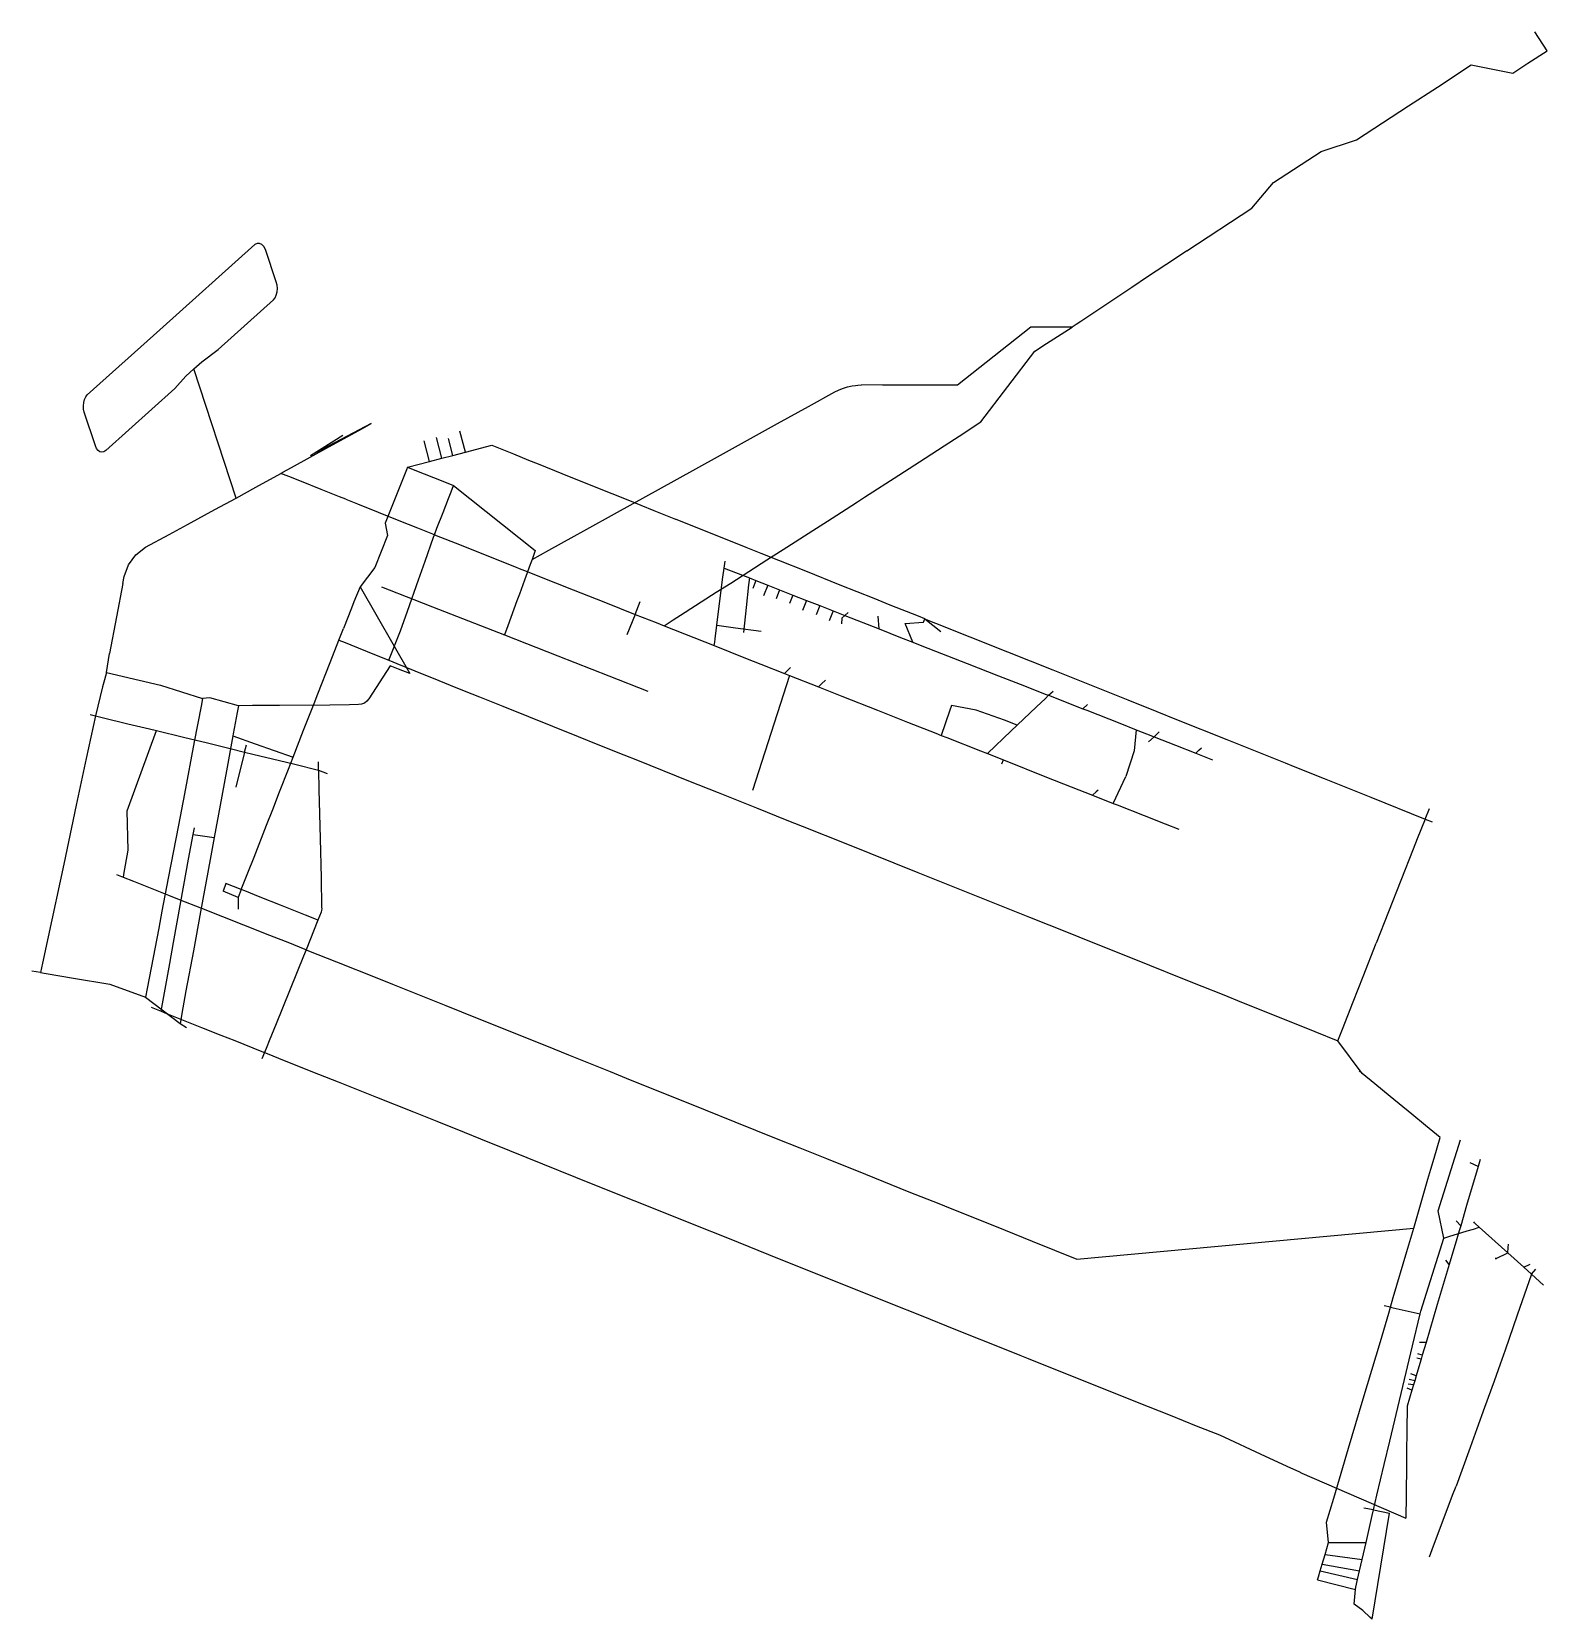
# Model space of a CAD drawing. Extents: x -693 to 354, y -430 to 666.
import ezdxf

# ---------------------------------------------------------------- set-up
doc = ezdxf.new("R2010")
doc.units = 0
doc.layers.get('0').update_dxf_attribs({"linetype": 'continuous'})

# ---------------------------------------------------------------- blocks, each defined once
blk = doc.blocks.new('BLOCK_BLOCK_LISANNE')
at = {"color": 0}
for points in [[(318.078285, -180.94005), (318.077908, -180.94704), (318.07819, -180.941808), (318.078857, -180.929441), (318.080173, -180.905067), (318.079336, -180.920571), (318.079701, -180.913801), (318.078971, -180.927342), (318.078857, -180.929441), (318.077079, -180.962401), (318.077204, -180.960086), (318.077125, -180.961553), (318.078738, -180.931656), (318.077125, -180.961553), (318.0788, -180.930512), (318.077175, -180.960626), (318.077839, -180.948324), (318.079996, -180.908336), (318.078465, -180.936717), (318.079202, -180.92305), (318.077514, -180.954334), (318.07676, -180.968322), (318.077204, -180.960086), (318.076403, -180.974942), (318.077723, -180.950465), (318.076403, -180.974942), (318.077723, -180.950465), (318.076834, -180.966953), (318.103073, -180.480623)], [(318.080917, -180.891263), (318.078285, -180.94005), (318.080111, -180.906211), (318.078857, -180.929441), (318.103073, -180.480623)], [(318.078285, -180.94005), (318.080111, -180.906211)], [(318.078285, -180.94005), (318.078857, -180.929441)], [(318.078465, -180.936717), (318.079202, -180.92305), (318.079996, -180.908336), (318.080173, -180.905067), (318.079701, -180.913801), (318.079336, -180.920571), (318.078971, -180.927342), (318.0788, -180.930512), (318.078738, -180.931656), (318.078857, -180.929441)], [(318.080917, -180.891263), (318.078857, -180.929441)], [(318.084903, -180.817388), (318.083459, -180.84416), (318.082188, -180.867713), (318.080888, -180.891798), (318.080487, -180.899231), (318.080111, -180.906211)], [(318.080111, -180.906211), (318.080917, -180.891263)], [(318.080415, -180.90058), (318.081064, -180.888552)], [(318.081063, -180.888565), (318.080425, -180.90039)], [(318.080771, -180.893982), (318.08067, -180.89585)], [(318.08154, -180.879718), (318.08081, -180.89326), (318.081179, -180.886407), (318.080721, -180.89491), (318.080771, -180.893982), (318.081031, -180.889148), (318.081327, -180.883666), (318.103073, -180.480623)], [(318.080721, -180.89491), (318.080751, -180.894353)], [(318.08081, -180.89326), (318.080762, -180.894133)], [(318.080771, -180.893982), (318.080927, -180.891078)], [(318.081677, -180.877184), (318.081179, -180.886407), (318.081341, -180.883416), (318.08154, -180.879718), (318.08081, -180.89326), (318.080975, -180.8902), (318.103073, -180.480623)], [(318.08081, -180.89326), (318.081179, -180.886407), (318.08154, -180.879718)], [(318.080975, -180.8902), (318.08081, -180.89326)], [(318.080917, -180.891263), (318.081464, -180.88113)], [(318.083946, -180.835132), (318.082576, -180.860512), (318.083156, -180.849766), (318.081526, -180.87999), (318.082438, -180.863081), (318.08121, -180.885839), (318.08113, -180.887318), (318.080926, -180.891095), (318.082178, -180.867894), (318.103073, -180.480623)], [(318.082178, -180.867894), (318.081183, -180.886345), (318.080926, -180.891095), (318.082403, -180.86373), (318.103073, -180.480623)], [(318.080926, -180.891095), (318.082156, -180.868312)], [(318.080926, -180.891095), (318.08113, -180.887318), (318.08121, -180.885839)], [(318.081183, -180.886345), (318.080926, -180.891095)], [(318.081802, -180.874866), (318.080975, -180.8902), (318.081464, -180.88113), (318.082282, -180.865964), (318.081341, -180.883416), (318.081677, -180.877184), (318.103073, -180.480623)], [(318.080975, -180.8902), (318.081341, -180.883416), (318.081677, -180.877184)], [(318.081031, -180.889148), (318.081327, -180.883666)], [(318.081063, -180.888565), (318.081512, -180.880251)], [(318.081183, -180.886345), (318.082403, -180.86373)], [(318.081464, -180.88113), (318.081205, -180.88593)], [(318.08121, -180.885839), (318.081526, -180.87999)], [(318.081327, -180.883666), (318.081464, -180.881132)], [(318.081464, -180.88113), (318.081775, -180.875365)], [(318.081526, -180.87999), (318.082576, -180.860512)], [(318.08154, -180.879718), (318.081677, -180.877184)], [(318.081677, -180.877184), (318.082282, -180.865964)], [(318.081802, -180.874866), (318.082201, -180.867465)], [(318.083051, -180.851721), (318.081856, -180.873871), (318.082677, -180.858651), (318.083222, -180.848554), (318.082262, -180.866342), (318.081888, -180.873273), (318.08204, -180.870453), (318.103073, -180.480623)], [(318.083222, -180.848554), (318.082262, -180.866342), (318.08204, -180.870453), (318.081888, -180.873273), (318.081856, -180.873871), (318.082677, -180.858651)], [(318.083946, -180.835132), (318.082438, -180.863081), (318.082178, -180.867894)], [(318.082178, -180.867894), (318.082403, -180.86373)], [(318.084529, -180.824323), (318.082405, -180.86369), (318.08435, -180.827639), (318.084728, -180.820642), (318.083051, -180.851721), (318.082257, -180.866431), (318.082405, -180.86369), (318.083051, -180.851721), (318.082677, -180.858651), (318.083051, -180.851721), (318.083601, -180.841515), (318.083222, -180.848554), (318.083903, -180.835923), (318.08367, -180.840251), (318.083828, -180.837321), (318.103073, -180.480623)], [(318.082257, -180.866431), (318.082281, -180.86598)], [(318.082282, -180.865964), (318.082394, -180.863893)], [(318.082405, -180.86369), (318.082357, -180.864574)], [(318.082403, -180.86373), (318.08267, -180.858783), (318.083229, -180.848419)], [(318.082405, -180.86369), (318.082603, -180.860023)], [(318.087648, -180.766516), (318.085186, -180.812138), (318.083156, -180.849766), (318.085812, -180.800538), (318.084662, -180.821863), (318.083946, -180.835132), (318.084206, -180.830303), (318.087079, -180.777052), (318.082417, -180.863472), (318.084903, -180.817388), (318.087364, -180.771785), (318.082576, -180.860512), (318.103073, -180.480623)], [(318.084903, -180.817388), (318.082417, -180.863472)], [(318.082417, -180.863472), (318.082576, -180.860512)], [(318.082576, -180.860512), (318.083156, -180.849766), (318.083946, -180.835132)], [(318.082677, -180.858651), (318.082949, -180.853608)], [(318.08435, -180.827639), (318.082937, -180.853837)], [(318.085429, -180.807645), (318.085248, -180.810997), (318.085392, -180.808328), (318.084866, -180.818086), (318.083051, -180.851721), (318.084728, -180.820642), (318.085041, -180.814834), (318.083051, -180.851721), (318.08511, -180.813547), (318.083051, -180.851721), (318.084385, -180.826987), (318.083601, -180.841515), (318.083903, -180.835923), (318.103073, -180.480623)], [(318.083051, -180.851721), (318.084284, -180.828856)], [(318.083051, -180.851721), (318.08319, -180.849137)], [(318.083601, -180.841515), (318.083152, -180.849844)], [(318.083222, -180.848554), (318.083587, -180.841778)], [(318.085978, -180.797463), (318.08551, -180.806138), (318.085626, -180.803985), (318.085737, -180.801938), (318.085881, -180.799257), (318.083838, -180.837134), (318.083229, -180.848419), (318.083291, -180.847269), (318.085101, -180.813727), (318.085288, -180.81025), (318.103073, -180.480623)], [(318.085101, -180.813727), (318.083229, -180.848419)], [(318.083229, -180.848419), (318.083291, -180.847269)], [(318.083291, -180.847269), (318.083838, -180.837134)], [(318.083291, -180.847269), (318.083587, -180.841776)], [(318.085186, -180.812138), (318.083946, -180.835132), (318.084662, -180.821863), (318.085812, -180.800538), (318.087178, -180.775233), (318.086858, -180.781149), (318.085094, -180.81385), (318.083587, -180.841776), (318.103073, -180.480623)], [(318.083587, -180.841776), (318.085094, -180.81385), (318.086858, -180.781149)], [(318.083903, -180.835923), (318.083657, -180.840487)], [(318.08367, -180.840251), (318.083828, -180.837321)], [(318.083946, -180.835132), (318.083807, -180.837708)], [(318.083828, -180.837321), (318.083871, -180.836513)], [(318.083838, -180.837134), (318.085626, -180.803985), (318.085978, -180.797463)], [(318.084385, -180.827), (318.083844, -180.837027)], [(318.084385, -180.826987), (318.083904, -180.835909)], [(318.083946, -180.835132), (318.084206, -180.830303), (318.084662, -180.821863)], [(318.090597, -180.711856), (318.089822, -180.726213), (318.090148, -180.720175), (318.089141, -180.738841), (318.090619, -180.711446), (318.088664, -180.74769), (318.090175, -180.719676), (318.08435, -180.827639), (318.084529, -180.824323), (318.090008, -180.722775), (318.084728, -180.820642), (318.089438, -180.733341), (318.084866, -180.818086), (318.085392, -180.808328), (318.088593, -180.748995), (318.085429, -180.807645), (318.085882, -180.799248), (318.086516, -180.787498), (318.088359, -180.753341), (318.087403, -180.771051), (318.086899, -180.780394), (318.08609, -180.795382), (318.086626, -180.785449), (318.08712, -180.776305), (318.085978, -180.797463), (318.085881, -180.799257), (318.086941, -180.779626), (318.085737, -180.801938), (318.085101, -180.813727), (318.084745, -180.820321), (318.086957, -180.779327), (318.084389, -180.826915), (318.087075, -180.777144), (318.087326, -180.772481), (318.084288, -180.828783), (318.084113, -180.83204), (318.087502, -180.769224), (318.084228, -180.829908), (318.088159, -180.757037), (318.085288, -180.81025), (318.08551, -180.806138), (318.103073, -180.480623)], [(318.085101, -180.813727), (318.084745, -180.820321), (318.084389, -180.826915), (318.084288, -180.828783), (318.084113, -180.83204), (318.084228, -180.829908), (318.08435, -180.827639)], [(318.08435, -180.827639), (318.084529, -180.824323), (318.084728, -180.820642)], [(318.084662, -180.821863), (318.084384, -180.827009)], [(318.086114, -180.794938), (318.084496, -180.824941)], [(318.08511, -180.813547), (318.084589, -180.823213)], [(318.085186, -180.812138), (318.08469, -180.821345)], [(318.084728, -180.820642), (318.084866, -180.818086), (318.085392, -180.808328)], [(318.087364, -180.771785), (318.087079, -180.777052), (318.084903, -180.817388)], [(318.08551, -180.806138), (318.085373, -180.808673), (318.085064, -180.814417), (318.084921, -180.817062), (318.084963, -180.816288)], [(318.085429, -180.807645), (318.085248, -180.810997), (318.085041, -180.814834), (318.08511, -180.813547)], [(318.085737, -180.801938), (318.08551, -180.806138), (318.085288, -180.81025), (318.085101, -180.813727)], [(318.08511, -180.813547), (318.085397, -180.808229), (318.085792, -180.800919)], [(318.085186, -180.812138), (318.085716, -180.80232)], [(318.085436, -180.807519), (318.085301, -180.810013), (318.085396, -180.808258), (318.08551, -180.806138)], [(318.085392, -180.808328), (318.085429, -180.807645)], [(318.088593, -180.748995), (318.088359, -180.753341), (318.087403, -180.771051), (318.086516, -180.787498), (318.085882, -180.799248), (318.085429, -180.807645)], [(318.08551, -180.806138), (318.085597, -180.80453)], [(318.086858, -180.781149), (318.085676, -180.80307), (318.085628, -180.803955), (318.085897, -180.79897), (318.086114, -180.794938)], [(318.086096, -180.795282), (318.085628, -180.803952)], [(318.085737, -180.801938), (318.085628, -180.803952)], [(318.085978, -180.797463), (318.085881, -180.799257), (318.085737, -180.801938)], [(318.089181, -180.73811), (318.088701, -180.747001), (318.088785, -180.74545), (318.0879, -180.761847), (318.086437, -180.788958), (318.086079, -180.795596), (318.085792, -180.800919), (318.090008, -180.722775), (318.086598, -180.785971), (318.091875, -180.688165), (318.08715, -180.775749), (318.087606, -180.7673), (318.093219, -180.663254), (318.088562, -180.749572), (318.088919, -180.742953), (318.088816, -180.744869), (318.095048, -180.629366), (318.088816, -180.744869), (318.089088, -180.739828), (318.09635, -180.605228), (318.096744, -180.597928), (318.089946, -180.723924), (318.096744, -180.597928), (318.091412, -180.696757), (318.095747, -180.616414), (318.092827, -180.670526), (318.094908, -180.63195), (318.093947, -180.649767), (318.103073, -180.480623)], [(318.085792, -180.800919), (318.086079, -180.795596), (318.086598, -180.785971), (318.08715, -180.775749), (318.087606, -180.7673), (318.088562, -180.749572), (318.088919, -180.742953), (318.088816, -180.744869), (318.089088, -180.739828), (318.089946, -180.723924), (318.091412, -180.696757), (318.092827, -180.670526)], [(318.085792, -180.800919), (318.086437, -180.788958), (318.0879, -180.761847), (318.088701, -180.747001), (318.088785, -180.74545)], [(318.091146, -180.701678), (318.088181, -180.756633), (318.092088, -180.684216), (318.090312, -180.717134), (318.08904, -180.740724), (318.090488, -180.713881), (318.091541, -180.694365), (318.085812, -180.800538), (318.087648, -180.766516), (318.092892, -180.669313), (318.092996, -180.667388), (318.092545, -180.675747), (318.087688, -180.765769), (318.087487, -180.769508), (318.087352, -180.772001), (318.087178, -180.775233), (318.103073, -180.480623)], [(318.085812, -180.800538), (318.087648, -180.766516)], [(318.087178, -180.775233), (318.085812, -180.800538)], [(318.086899, -180.780394), (318.086626, -180.785449), (318.08609, -180.795382), (318.085978, -180.797463)], [(318.086114, -180.794938), (318.086332, -180.790905), (318.086858, -180.781149)], [(318.087364, -180.771785), (318.086531, -180.787219), (318.086778, -180.782635), (318.087337, -180.772285)], [(318.086858, -180.781149), (318.086893, -180.780511)], [(318.086858, -180.781149), (318.086861, -180.781094)], [(318.086957, -180.779327), (318.086941, -180.779626), (318.08712, -180.776305), (318.086899, -180.780394)], [(318.091192, -180.700838), (318.090915, -180.705971), (318.091497, -180.695177), (318.089852, -180.725666), (318.09041, -180.715331), (318.090853, -180.707108), (318.090555, -180.712645), (318.089297, -180.73595), (318.088071, -180.75867), (318.089068, -180.740188), (318.090285, -180.717641), (318.08909, -180.739794), (318.089372, -180.734567), (318.086957, -180.779327), (318.087075, -180.777144), (318.087502, -180.769224), (318.087326, -180.772481), (318.103073, -180.480623)], [(318.086957, -180.779327), (318.087767, -180.764315)], [(318.087502, -180.769224), (318.087326, -180.772481), (318.087075, -180.777144), (318.086957, -180.779327)], [(318.087352, -180.772001), (318.087178, -180.775233)], [(318.087337, -180.772285), (318.087264, -180.773629), (318.087638, -180.766697)], [(318.087337, -180.772285), (318.088154, -180.757133), (318.088474, -180.751201), (318.089167, -180.738359), (318.091016, -180.704095), (318.093251, -180.662673)], [(318.092079, -180.684387), (318.087487, -180.769508), (318.087688, -180.765769), (318.087352, -180.772001), (318.088042, -180.759221), (318.088234, -180.75565), (318.088874, -180.743787), (318.089514, -180.731923), (318.089595, -180.73042), (318.089428, -180.733527), (318.089181, -180.738109), (318.090893, -180.706371), (318.103073, -180.480623)], [(318.088042, -180.759221), (318.087352, -180.772001)], [(318.087688, -180.765769), (318.087487, -180.769508), (318.087352, -180.772001)], [(318.087648, -180.766516), (318.08738, -180.771483)], [(318.089822, -180.726213), (318.09041, -180.715331), (318.090555, -180.712645), (318.087502, -180.769224), (318.088159, -180.757037), (318.089141, -180.738841), (318.088664, -180.74769), (318.089372, -180.734567), (318.08909, -180.739794), (318.089852, -180.725666), (318.103073, -180.480623)], [(318.089822, -180.726213), (318.089141, -180.738841), (318.088664, -180.74769), (318.088159, -180.757037), (318.087502, -180.769224)], [(318.087502, -180.769224), (318.08867, -180.747571)], [(318.087638, -180.766697), (318.088511, -180.750511), (318.088807, -180.745034), (318.089025, -180.740996)], [(318.088527, -180.750226), (318.087833, -180.763095), (318.087638, -180.766697)], [(318.087688, -180.765769), (318.088181, -180.756633)], [(318.091541, -180.694365), (318.087871, -180.762379)], [(318.088011, -180.759785), (318.087951, -180.7609), (318.087968, -180.760579)], [(318.08796, -180.760732), (318.087993, -180.760129)], [(318.088339, -180.753717), (318.087968, -180.760579), (318.087999, -180.760009), (318.088874, -180.743787), (318.088317, -180.754119), (318.089514, -180.731923), (318.103073, -180.480623)], [(318.088317, -180.754119), (318.087968, -180.760579)], [(318.087968, -180.760579), (318.087999, -180.760009)], [(318.088339, -180.753717), (318.087999, -180.760009), (318.088007, -180.759869), (318.103073, -180.480623)], [(318.087999, -180.760009), (318.088339, -180.753717)], [(318.087999, -180.760009), (318.088007, -180.759869)], [(318.088234, -180.75565), (318.088007, -180.759869), (318.088042, -180.759221), (318.088874, -180.743787), (318.088339, -180.753717), (318.103073, -180.480623)], [(318.088007, -180.759869), (318.088239, -180.75557)], [(318.088007, -180.759869), (318.088042, -180.759221)], [(318.089514, -180.731923), (318.088011, -180.759785), (318.088317, -180.754119), (318.089595, -180.73042), (318.089428, -180.733527), (318.089151, -180.738657), (318.089068, -180.740188), (318.088071, -180.75867), (318.103073, -180.480623)], [(318.088011, -180.759785), (318.088082, -180.758462)], [(318.088071, -180.75867), (318.088011, -180.759785)], [(318.088042, -180.759221), (318.088234, -180.75565), (318.088874, -180.743787)], [(318.088181, -180.756633), (318.08904, -180.740724)], [(318.089514, -180.731923), (318.088317, -180.754119)], [(318.088339, -180.753717), (318.088874, -180.743787)], [(318.089068, -180.740188), (318.088344, -180.753619)], [(318.089025, -180.740996), (318.088971, -180.742003), (318.088527, -180.750226)], [(318.088593, -180.748995), (318.089438, -180.733341), (318.090008, -180.722775), (318.090175, -180.719676), (318.090619, -180.711446), (318.090597, -180.711856), (318.090148, -180.720175), (318.089822, -180.726213)], [(318.088785, -180.74545), (318.0891, -180.739604), (318.08892, -180.742942), (318.088593, -180.748995)], [(318.088874, -180.743787), (318.089514, -180.731923)], [(318.095518, -180.620649), (318.091395, -180.697062), (318.0957, -180.617277), (318.09266, -180.673619), (318.093827, -180.65199), (318.095232, -180.62595), (318.095023, -180.629821), (318.095231, -180.625969), (318.089025, -180.740996), (318.089762, -180.727324), (318.089025, -180.740996), (318.090129, -180.720536), (318.089201, -180.737731), (318.089025, -180.740996), (318.103073, -180.480623)], [(318.095023, -180.629821), (318.095232, -180.62595), (318.095518, -180.620649), (318.0957, -180.617277), (318.095231, -180.625969), (318.089762, -180.727324), (318.089025, -180.740996)], [(318.089025, -180.740996), (318.089201, -180.737731), (318.090129, -180.720536), (318.091395, -180.697062), (318.09266, -180.673619), (318.093827, -180.65199), (318.095023, -180.629821)], [(318.089181, -180.73811), (318.089029, -180.740919)], [(318.089912, -180.724546), (318.08904, -180.740724), (318.090312, -180.717134), (318.103073, -180.480623)], [(318.08904, -180.740724), (318.090312, -180.717134)], [(318.08904, -180.740724), (318.089912, -180.724546)], [(318.091497, -180.695177), (318.090915, -180.705971), (318.090285, -180.717641), (318.089297, -180.73595), (318.089068, -180.740188)], [(318.089068, -180.740188), (318.089099, -180.739618)], [(318.08909, -180.739794), (318.089243, -180.736946)], [(318.089151, -180.738657), (318.0894, -180.734045)], [(318.090482, -180.713981), (318.090008, -180.722775), (318.089181, -180.73811), (318.092982, -180.667656), (318.097802, -180.578321), (318.096024, -180.611266), (318.091875, -180.688165), (318.103073, -180.480623)], [(318.097802, -180.578321), (318.092982, -180.667656), (318.090482, -180.713981), (318.089181, -180.73811)], [(318.089181, -180.73811), (318.090008, -180.722775), (318.091875, -180.688165)], [(318.089428, -180.733527), (318.089181, -180.738109), (318.090893, -180.706371)], [(318.089372, -180.734567), (318.089762, -180.727341)], [(318.089514, -180.731923), (318.089595, -180.73042), (318.089428, -180.733527)], [(318.092079, -180.684387), (318.089795, -180.726726)], [(318.089822, -180.726213), (318.090349, -180.716454)], [(318.089852, -180.725666), (318.090378, -180.715924)], [(318.089912, -180.724546), (318.090095, -180.72117)], [(318.090312, -180.717134), (318.090469, -180.714238)], [(318.09041, -180.715331), (318.090555, -180.712645)], [(318.09099, -180.70458), (318.090429, -180.714968)], [(318.090488, -180.713881), (318.091074, -180.703017)], [(318.090555, -180.712645), (318.090853, -180.707108)], [(318.090853, -180.707108), (318.091163, -180.701371)], [(318.09184, -180.688814), (318.092079, -180.684387), (318.092422, -180.678031), (318.090893, -180.706371), (318.09167, -180.691967), (318.103073, -180.480623)], [(318.090893, -180.706371), (318.092079, -180.684387)], [(318.090893, -180.706371), (318.091557, -180.694069)], [(318.0929, -180.66917), (318.092243, -180.681348), (318.092404, -180.678358), (318.092097, -180.68406), (318.092014, -180.685597), (318.092089, -180.684203), (318.092342, -180.679512), (318.092786, -180.671288), (318.092422, -180.678031), (318.091654, -180.692275), (318.09099, -180.70458), (318.0913, -180.698827), (318.092238, -180.681444), (318.091988, -180.68608), (318.091902, -180.687667), (318.091942, -180.68693), (318.103073, -180.480623)], [(318.09099, -180.70458), (318.092089, -180.684203), (318.092342, -180.679512), (318.092422, -180.678031)], [(318.092238, -180.681444), (318.091654, -180.692275), (318.0913, -180.698827), (318.09099, -180.70458)], [(318.091146, -180.701678), (318.091439, -180.696252)], [(318.091192, -180.700838), (318.091374, -180.697453)], [(318.091497, -180.695177), (318.09167, -180.691967)], [(318.092892, -180.669313), (318.091592, -180.693414)], [(318.09167, -180.691967), (318.091815, -180.689275)], [(318.09184, -180.688814), (318.092192, -180.682288)], [(318.107067, -180.406599), (318.102196, -180.496877), (318.105594, -180.433899), (318.108062, -180.388157), (318.097802, -180.578321), (318.105879, -180.428614), (318.107627, -180.396213), (318.096024, -180.611266), (318.091875, -180.688165), (318.101687, -180.506303), (318.093207, -180.663481), (318.096058, -180.610637), (318.103073, -180.480623)], [(318.093207, -180.663481), (318.093219, -180.663254), (318.091875, -180.688165), (318.09635, -180.605228), (318.095048, -180.629366), (318.099079, -180.554649), (318.099881, -180.539784), (318.09635, -180.605228), (318.100423, -180.529748), (318.100691, -180.524769), (318.100359, -180.530931), (318.100235, -180.533232), (318.096744, -180.597928), (318.100419, -180.52982), (318.10018, -180.534234), (318.100074, -180.536199), (318.096744, -180.597928), (318.099147, -180.553388), (318.097538, -180.583211), (318.095747, -180.616414), (318.096589, -180.600799), (318.094908, -180.63195), (318.093947, -180.649767), (318.094226, -180.644604), (318.092827, -180.670526), (318.095606, -180.619017), (318.103073, -180.480623)], [(318.091875, -180.688165), (318.096024, -180.611266), (318.097802, -180.578321)], [(318.092827, -180.670526), (318.093947, -180.649767), (318.094908, -180.63195), (318.095747, -180.616414), (318.096744, -180.597928), (318.09635, -180.605228), (318.095048, -180.629366), (318.093219, -180.663254), (318.091875, -180.688165)], [(318.093207, -180.663481), (318.091875, -180.688165)], [(318.092404, -180.678358), (318.092243, -180.681348), (318.092097, -180.68406), (318.092014, -180.685597), (318.091942, -180.68693), (318.091902, -180.687667), (318.091988, -180.68608)], [(318.091988, -180.68608), (318.092238, -180.681444)], [(318.092422, -180.678031), (318.09208, -180.684373)], [(318.092088, -180.684216), (318.092193, -180.682278)], [(318.092238, -180.681444), (318.093943, -180.649841), (318.094192, -180.645234), (318.094783, -180.63427), (318.095828, -180.614897), (318.096595, -180.600697), (318.096663, -180.599431), (318.096586, -180.60085), (318.096353, -180.605167), (318.096287, -180.606405), (318.095628, -180.618614), (318.09469, -180.636005), (318.094302, -180.64318), (318.094174, -180.645553), (318.092404, -180.678358)], [(318.092422, -180.678031), (318.092786, -180.671288), (318.0929, -180.66917), (318.092404, -180.678358)], [(318.092545, -180.675747), (318.09267, -180.67343)], [(318.092996, -180.667388), (318.092948, -180.668289)], [(318.094226, -180.644604), (318.093002, -180.667282)], [(318.107627, -180.396213), (318.105879, -180.428614), (318.101687, -180.506303), (318.096058, -180.610637), (318.093207, -180.663481)], [(318.093207, -180.663481), (318.09635, -180.605228), (318.099079, -180.554649), (318.099881, -180.539784), (318.100423, -180.529748), (318.100691, -180.524769)], [(318.093251, -180.662673), (318.093588, -180.656428), (318.094005, -180.648701), (318.094511, -180.63931), (318.094956, -180.631059), (318.096166, -180.608646), (318.096654, -180.599603), (318.097112, -180.591113), (318.097309, -180.587454), (318.098522, -180.564976), (318.099708, -180.542983)], [(318.095023, -180.629821), (318.095129, -180.627866), (318.094913, -180.631856), (318.094364, -180.642042), (318.09392, -180.650266), (318.093429, -180.659361), (318.093251, -180.662673)], [(318.103073, -180.480623), (318.095838, -180.614728), (318.096429, -180.603763), (318.094226, -180.644604), (318.095339, -180.623975), (318.095606, -180.619017), (318.097178, -180.589877), (318.097522, -180.583499), (318.097723, -180.579779), (318.096589, -180.600799), (318.098161, -180.571673), (318.098755, -180.560652), (318.097538, -180.583211), (318.099249, -180.551501), (318.099147, -180.553388), (318.100325, -180.531556), (318.100074, -180.536199), (318.101001, -180.519023), (318.100323, -180.531599)], [(318.094226, -180.644604), (318.095339, -180.623975), (318.095838, -180.614728)], [(318.095606, -180.619017), (318.09425, -180.64416)], [(318.09733, -180.587072), (318.096752, -180.597771), (318.097227, -180.588974), (318.096997, -180.593238), (318.096357, -180.605107), (318.096277, -180.606581), (318.096773, -180.597384), (318.09604, -180.610976), (318.096256, -180.606969), (318.096197, -180.608059), (318.096773, -180.597384), (318.096092, -180.610012), (318.097008, -180.593036), (318.096885, -180.595309), (318.096171, -180.608553), (318.096885, -180.595309), (318.096453, -180.603321), (318.097138, -180.590633), (318.095633, -180.618511), (318.096508, -180.602302), (318.103073, -180.480623)], [(318.097138, -180.590633), (318.096453, -180.603321), (318.096171, -180.608553), (318.096092, -180.610012), (318.096197, -180.608059), (318.096256, -180.606969), (318.09604, -180.610976), (318.095633, -180.618511), (318.096277, -180.606581), (318.096357, -180.605107), (318.096508, -180.602302), (318.096752, -180.597771), (318.097227, -180.588974), (318.09733, -180.587072)], [(318.096589, -180.600799), (318.095718, -180.616942)], [(318.100393, -180.530289), (318.099773, -180.541781), (318.100365, -180.530817), (318.098755, -180.560652), (318.097723, -180.579779), (318.098161, -180.571673), (318.098918, -180.557638), (318.099018, -180.555772), (318.097522, -180.583499), (318.099334, -180.549922), (318.097178, -180.589877), (318.100232, -180.533273), (318.100071, -180.536258), (318.09922, -180.55203), (318.096429, -180.603763), (318.096939, -180.594316), (318.095838, -180.614728), (318.097243, -180.588686), (318.097921, -180.576104), (318.09863, -180.562973), (318.098377, -180.567652), (318.098552, -180.56442), (318.103073, -180.480623)], [(318.095838, -180.614728), (318.096429, -180.603763), (318.097178, -180.589877), (318.097522, -180.583499), (318.097723, -180.579779), (318.098161, -180.571673), (318.098755, -180.560652)], [(318.098552, -180.56442), (318.098377, -180.567652), (318.097921, -180.576104), (318.097243, -180.588686), (318.096939, -180.594316), (318.095838, -180.614728)], [(318.098345, -180.568251), (318.097711, -180.580005), (318.098007, -180.574523), (318.09733, -180.587072), (318.103392, -180.474709), (318.10177, -180.504775), (318.102877, -180.484247), (318.103891, -180.465463), (318.101407, -180.511507), (318.101167, -180.515947), (318.104286, -180.458135), (318.100628, -180.525937), (318.104885, -180.447031), (318.105329, -180.438802), (318.100089, -180.535927), (318.105897, -180.428284), (318.099724, -180.542687), (318.099354, -180.549549), (318.099038, -180.555414), (318.106235, -180.422025), (318.106406, -180.418853), (318.096997, -180.593238), (318.106406, -180.418853), (318.096773, -180.597384), (318.106406, -180.418853), (318.106408, -180.418803), (318.098443, -180.566438), (318.106293, -180.420948), (318.098518, -180.565053), (318.105904, -180.428156), (318.106069, -180.425102), (318.105769, -180.430653), (318.105591, -180.433959), (318.105456, -180.436458), (318.10466, -180.451204), (318.105152, -180.442082), (318.103861, -180.466026), (318.104671, -180.451013), (318.103536, -180.472037), (318.103946, -180.464438), (318.104852, -180.447647), (318.103261, -180.477134), (318.102935, -180.483182), (318.102467, -180.491846), (318.099179, -180.552791), (318.10236, -180.493833), (318.099351, -180.5496), (318.099783, -180.541592), (318.101454, -180.51063), (318.100202, -180.533831), (318.100559, -180.52722), (318.096773, -180.597384), (318.098214, -180.570686), (318.097865, -180.57715), (318.097008, -180.593036), (318.097356, -180.586575), (318.103073, -180.480623)], [(318.09733, -180.587072), (318.096997, -180.593238), (318.096773, -180.597384), (318.097008, -180.593036)], [(318.097008, -180.593036), (318.096885, -180.595309), (318.097138, -180.590633)], [(318.099795, -180.541381), (318.098855, -180.558807), (318.099196, -180.552489), (318.098356, -180.568046), (318.097912, -180.57627), (318.097345, -180.586781), (318.09697, -180.593746), (318.097202, -180.589433), (318.097185, -180.589748), (318.09986, -180.540182), (318.098479, -180.565764), (318.097666, -180.58084), (318.103073, -180.480623)], [(318.099196, -180.552489), (318.098855, -180.558807), (318.098356, -180.568046), (318.097912, -180.57627), (318.097345, -180.586781), (318.097202, -180.589433), (318.09697, -180.593746), (318.097185, -180.589748), (318.097666, -180.58084), (318.098479, -180.565764), (318.09986, -180.540182)], [(318.097356, -180.586575), (318.097008, -180.593036)], [(318.097538, -180.583211), (318.097009, -180.593024)], [(318.097138, -180.590633), (318.097804, -180.578277), (318.09913, -180.553705), (318.099196, -180.552489)], [(318.107757, -180.39381), (318.107138, -180.405286), (318.10706, -180.40672), (318.106761, -180.412276), (318.106406, -180.418853), (318.106408, -180.418803), (318.106293, -180.420948), (318.107695, -180.39495), (318.106069, -180.425102), (318.105769, -180.430653), (318.107551, -180.397633), (318.098518, -180.565053), (318.098214, -180.570686), (318.098443, -180.566438), (318.097865, -180.57715), (318.097356, -180.586575), (318.09741, -180.585589), (318.099179, -180.552791), (318.097563, -180.58275), (318.099351, -180.5496), (318.098119, -180.572438), (318.099783, -180.541592), (318.105591, -180.433959), (318.105904, -180.428156), (318.105152, -180.442082), (318.107291, -180.40245), (318.104671, -180.451013), (318.106667, -180.414019), (318.103861, -180.466026), (318.103582, -180.471185), (318.100774, -180.523241), (318.105009, -180.444735), (318.101099, -180.517203), (318.101857, -180.503167), (318.10466, -180.451204), (318.104852, -180.447647), (318.105456, -180.436458), (318.103536, -180.472037), (318.102467, -180.491846), (318.105701, -180.431923), (318.100559, -180.52722), (318.098925, -180.557506), (318.100044, -180.536758), (318.100606, -180.526343), (318.097415, -180.585493), (318.097153, -180.590347), (318.098133, -180.572188), (318.100202, -180.533831), (318.098099, -180.572809), (318.103261, -180.477134), (318.10236, -180.493833), (318.103946, -180.464438), (318.102935, -180.483182), (318.101454, -180.51063), (318.09737, -180.586323), (318.103073, -180.480623)], [(318.100606, -180.526343), (318.100044, -180.536758), (318.098925, -180.557506), (318.098099, -180.572809), (318.09737, -180.586323), (318.098133, -180.572188), (318.097415, -180.585493), (318.097153, -180.590347), (318.098119, -180.572438), (318.097563, -180.58275), (318.09741, -180.585589), (318.097356, -180.586575)], [(318.098345, -180.568251), (318.098007, -180.574523), (318.097711, -180.580005), (318.09733, -180.587072)], [(318.097356, -180.586575), (318.097865, -180.57715), (318.098214, -180.570686), (318.098443, -180.566438), (318.098518, -180.565053), (318.099179, -180.552791), (318.099351, -180.5496), (318.099783, -180.541592), (318.100202, -180.533831), (318.100559, -180.52722), (318.101454, -180.51063), (318.10236, -180.493833), (318.103946, -180.464438), (318.103261, -180.477134), (318.102935, -180.483182), (318.102467, -180.491846), (318.103536, -180.472037), (318.104852, -180.447647), (318.105456, -180.436458), (318.10466, -180.451204), (318.103861, -180.466026), (318.104671, -180.451013), (318.105152, -180.442082), (318.105591, -180.433959), (318.105904, -180.428156), (318.105769, -180.430653), (318.106069, -180.425102), (318.106293, -180.420948), (318.106408, -180.418803), (318.106406, -180.418853)], [(318.097802, -180.578321), (318.102196, -180.496877), (318.105594, -180.433899), (318.107067, -180.406599), (318.108062, -180.388157)], [(318.099147, -180.553388), (318.098249, -180.570027)], [(318.098345, -180.568251), (318.098552, -180.56442)], [(318.099038, -180.555414), (318.098501, -180.565359)], [(318.100232, -180.533273), (318.100071, -180.536258), (318.09922, -180.55203), (318.09863, -180.562973), (318.098552, -180.56442)], [(318.098755, -180.560652), (318.099249, -180.551501), (318.100323, -180.531599), (318.101001, -180.519023)], [(318.098755, -180.560652), (318.098918, -180.557638), (318.099018, -180.555772)], [(318.102882, -180.484171), (318.102175, -180.497268), (318.101297, -180.513531), (318.10057, -180.52701), (318.099963, -180.538272), (318.09961, -180.544809), (318.099018, -180.555772)], [(318.099018, -180.555772), (318.099334, -180.549922), (318.099773, -180.541781), (318.100365, -180.530817)], [(318.099038, -180.555414), (318.099354, -180.549549), (318.099724, -180.542687), (318.100089, -180.535927), (318.100628, -180.525937), (318.101167, -180.515947), (318.101407, -180.511507), (318.10177, -180.504775), (318.102877, -180.484247), (318.103392, -180.474709), (318.103891, -180.465463), (318.104286, -180.458135)], [(318.099196, -180.552489), (318.099795, -180.541381)], [(318.100074, -180.536199), (318.099521, -180.546464)], [(318.099708, -180.542983), (318.101169, -180.515912), (318.101635, -180.507273), (318.103593, -180.470987), (318.106424, -180.418508), (318.108954, -180.371627), (318.109484, -180.361806), (318.109921, -180.353707), (318.110299, -180.346687)], [(318.099708, -180.542983), (318.101452, -180.510666), (318.102154, -180.49765)], [(318.099795, -180.541381), (318.099919, -180.539072), (318.100256, -180.532834), (318.100606, -180.526343)], [(318.09986, -180.540182), (318.099795, -180.541381)], [(318.09986, -180.540182), (318.099927, -180.538937)], [(318.100046, -180.536725), (318.100288, -180.532234)], [(318.101001, -180.519023), (318.100325, -180.531556), (318.100074, -180.536199)], [(318.100074, -180.536199), (318.1001, -180.53573)], [(318.10018, -180.534234), (318.100373, -180.530666)], [(318.10372, -180.468628), (318.103618, -180.470526), (318.103579, -180.471251), (318.103363, -180.475247), (318.102779, -180.486072), (318.102187, -180.497036), (318.101784, -180.504514), (318.100889, -180.521106), (318.100232, -180.533273)], [(318.100365, -180.530817), (318.100393, -180.530289), (318.100232, -180.533273)], [(318.101094, -180.517304), (318.10079, -180.52293), (318.100996, -180.519116), (318.10096, -180.519792), (318.100691, -180.524769), (318.100359, -180.530931), (318.100517, -180.527993), (318.100235, -180.533232), (318.100419, -180.52982), (318.103073, -180.480623)], [(318.100235, -180.533232), (318.100268, -180.532616)], [(318.100419, -180.52982), (318.100295, -180.532114)], [(318.100314, -180.531763), (318.100653, -180.525478)], [(318.100359, -180.530931), (318.100601, -180.526435)], [(318.102972, -180.482491), (318.102483, -180.491561), (318.102709, -180.487367), (318.102264, -180.495613), (318.101859, -180.50313), (318.103286, -180.476677), (318.100976, -180.519483), (318.102865, -180.484473), (318.103767, -180.467766), (318.10355, -180.471777), (318.104047, -180.462571), (318.10372, -180.468628), (318.103797, -180.467211), (318.102348, -180.494067), (318.100576, -180.526901), (318.101854, -180.503214), (318.101295, -180.513578), (318.100365, -180.530817), (318.103073, -180.480623)], [(318.100365, -180.530817), (318.101295, -180.513578), (318.101854, -180.503214), (318.102348, -180.494067), (318.102865, -180.484473), (318.10355, -180.471777), (318.10372, -180.468628)], [(318.100365, -180.530817), (318.100576, -180.526901), (318.100976, -180.519483)], [(318.100419, -180.52982), (318.100498, -180.528343)], [(318.100517, -180.527993), (318.101231, -180.514772), (318.101906, -180.50225)], [(318.10096, -180.519792), (318.100517, -180.527993)], [(318.100606, -180.526343), (318.100774, -180.523241), (318.101099, -180.517203)], [(318.100668, -180.5252), (318.100614, -180.526195), (318.100918, -180.520571)], [(318.101488, -180.509999), (318.102203, -180.496742), (318.102899, -180.483853), (318.103452, -180.473594), (318.103332, -180.475829), (318.102993, -180.482104), (318.101799, -180.504233), (318.10091, -180.520715), (318.100668, -180.5252)], [(318.100691, -180.524769), (318.10079, -180.52293), (318.100996, -180.519116)], [(318.101857, -180.503167), (318.101099, -180.517203), (318.100861, -180.521619), (318.103582, -180.471185), (318.102741, -180.486772), (318.100918, -180.520571), (318.101488, -180.509999), (318.103073, -180.480623)], [(318.100861, -180.521619), (318.101099, -180.517203)], [(318.100861, -180.521619), (318.100918, -180.520571)], [(318.100918, -180.520571), (318.101488, -180.509999)], [(318.101186, -180.515593), (318.10096, -180.519792), (318.101094, -180.517304), (318.101572, -180.508451), (318.101598, -180.507957), (318.103073, -180.480623)], [(318.101598, -180.507957), (318.10096, -180.519792)], [(318.104212, -180.459515), (318.102604, -180.489311), (318.104418, -180.455691), (318.103109, -180.479957), (318.104297, -180.457932), (318.103201, -180.478244), (318.103703, -180.46894), (318.103883, -180.465617), (318.104073, -180.46208), (318.104125, -180.46113), (318.104612, -180.452097), (318.10377, -180.4677), (318.104612, -180.452097), (318.101693, -180.506199), (318.100976, -180.519483), (318.102456, -180.492052), (318.101928, -180.501848), (318.100976, -180.519483), (318.101592, -180.508072), (318.103073, -180.480623)], [(318.100976, -180.519483), (318.101592, -180.508072), (318.101928, -180.501848), (318.102456, -180.492052), (318.102604, -180.489311), (318.103109, -180.479957), (318.103201, -180.478244), (318.103703, -180.46894), (318.103883, -180.465617), (318.104073, -180.46208), (318.104125, -180.46113)], [(318.103201, -180.478244), (318.102709, -180.487367), (318.103109, -180.479957), (318.102972, -180.482491), (318.103286, -180.476677), (318.103703, -180.46894), (318.103767, -180.467766), (318.103883, -180.465617), (318.104073, -180.46208), (318.104047, -180.462571), (318.104125, -180.46113), (318.102456, -180.492052), (318.102604, -180.489311), (318.101928, -180.501848), (318.102483, -180.491561), (318.102264, -180.495613), (318.101592, -180.508072), (318.101859, -180.50313), (318.100976, -180.519483), (318.103073, -180.480623)], [(318.104047, -180.462571), (318.103767, -180.467766), (318.103286, -180.476677), (318.102972, -180.482491), (318.102709, -180.487367), (318.102483, -180.491561), (318.102264, -180.495613), (318.101859, -180.50313), (318.100976, -180.519483)], [(318.10377, -180.4677), (318.101693, -180.506199), (318.100976, -180.519483)], [(318.101862, -180.503067), (318.101174, -180.515813), (318.101692, -180.50622), (318.100996, -180.519116), (318.101758, -180.50499), (318.101094, -180.517304), (318.101655, -180.506912), (318.101572, -180.508451), (318.101186, -180.515593), (318.103073, -180.480623)], [(318.101094, -180.517304), (318.100996, -180.519116)], [(318.100996, -180.519116), (318.101081, -180.517546)], [(318.101001, -180.519023), (318.10105, -180.518124), (318.101477, -180.510201), (318.101906, -180.50225)], [(318.101094, -180.517304), (318.10103, -180.518484)], [(318.101186, -180.515593), (318.101094, -180.517304)], [(318.101099, -180.517203), (318.101857, -180.503167), (318.103582, -180.471185)], [(318.101174, -180.515813), (318.101692, -180.50622), (318.101862, -180.503067), (318.101758, -180.50499)], [(318.101572, -180.508451), (318.101186, -180.515593)], [(318.101488, -180.509999), (318.102741, -180.486772), (318.103582, -180.471185)], [(318.101825, -180.50375), (318.101655, -180.506912), (318.101758, -180.50499), (318.101598, -180.507957), (318.101572, -180.508451), (318.101892, -180.502511), (318.101732, -180.505469), (318.102175, -180.49727), (318.101906, -180.50225), (318.102175, -180.49727), (318.101969, -180.501078), (318.101906, -180.50225), (318.103073, -180.480623)], [(318.101572, -180.508451), (318.101655, -180.506912), (318.101758, -180.50499)], [(318.101598, -180.507957), (318.101572, -180.508451)], [(318.101598, -180.507957), (318.101732, -180.505469), (318.101906, -180.50225)], [(318.101758, -180.50499), (318.101825, -180.50375)], [(318.101825, -180.50375), (318.101892, -180.502511)], [(318.102882, -180.484171), (318.101835, -180.50357)], [(318.101892, -180.502511), (318.102175, -180.49727), (318.101969, -180.501078), (318.101906, -180.50225)], [(318.10377, -180.4677), (318.10289, -180.484019)], [(318.122444, -180.121591), (318.121151, -180.145559), (318.12201, -180.129632), (318.121493, -180.139225), (318.103073, -180.480623)], [(318.114298, -180.272578), (318.110695, -180.339348), (318.111744, -180.319912), (318.113771, -180.282334), (318.110834, -180.336785), (318.111499, -180.324447), (318.122121, -180.12759), (318.121992, -180.129966), (318.122236, -180.125448), (318.121266, -180.143434), (318.120674, -180.154398), (318.115986, -180.241284), (318.11568, -180.246968), (318.116413, -180.233374), (318.112571, -180.30458), (318.115694, -180.246702), (318.117147, -180.219765), (318.115937, -180.24219), (318.116682, -180.228393), (318.11878, -180.189507), (318.118488, -180.19492), (318.120102, -180.165011), (318.120017, -180.166576), (318.121879, -180.132059), (318.121402, -180.140901), (318.120737, -180.153236), (318.112858, -180.299261), (318.11484, -180.262527), (318.113805, -180.281715), (318.103073, -180.480623)], [(318.119596, -180.174378), (318.116034, -180.2404), (318.118886, -180.187543), (318.120934, -180.14958), (318.11568, -180.246968), (318.115986, -180.241284), (318.116413, -180.233374), (318.12211, -180.127791), (318.117147, -180.219765), (318.11878, -180.189507), (318.120102, -180.165011), (318.122236, -180.125448), (318.121992, -180.129966), (318.120674, -180.154398), (318.121266, -180.143434), (318.114298, -180.272578), (318.115952, -180.241927), (318.113771, -180.282334), (318.103073, -180.480623)], [(318.115937, -180.24219), (318.11484, -180.262527), (318.115694, -180.246702), (318.113805, -180.281715), (318.121879, -180.132059), (318.121402, -180.140901), (318.121879, -180.132059), (318.120737, -180.153236), (318.117932, -180.205222), (318.118652, -180.191872), (318.121635, -180.13658), (318.11971, -180.172265), (318.121001, -180.148331), (318.120484, -180.157925), (318.110834, -180.336785), (318.11042, -180.344451), (318.110695, -180.339348), (318.11042, -180.344451), (318.111499, -180.324447), (318.112571, -180.30458), (318.112858, -180.299261), (318.116682, -180.228393), (318.118488, -180.19492), (318.112506, -180.30579), (318.120017, -180.166576), (318.11723, -180.218237), (318.113221, -180.292536), (318.116676, -180.228495), (318.113567, -180.286118), (318.116561, -180.230629), (318.116035, -180.24038), (318.11581, -180.24455), (318.116035, -180.24038), (318.103073, -180.480623)], [(318.121493, -180.139225), (318.119063, -180.184258), (318.121151, -180.145559), (318.12056, -180.156512), (318.11998, -180.16727), (318.119215, -180.181441), (318.119399, -180.178028), (318.103073, -180.480623)], [(318.120743, -180.153115), (318.11998, -180.16727), (318.12056, -180.156512), (318.120169, -180.163758), (318.103073, -180.480623)], [(318.119835, -180.16995), (318.119214, -180.181452), (318.119466, -180.176786), (318.118226, -180.199777), (318.12019, -180.163366), (318.120219, -180.162841), (318.120247, -180.162316), (318.11996, -180.167642), (318.116007, -180.240894), (318.118656, -180.191799), (318.115925, -180.242427), (318.113988, -180.278327), (318.115852, -180.243775), (318.112203, -180.311406), (318.111918, -180.316694), (318.111783, -180.319195), (318.103073, -180.480623)], [(318.120169, -180.163758), (318.119399, -180.178028), (318.11998, -180.16727), (318.119464, -180.17683), (318.111783, -180.319195), (318.117574, -180.21185), (318.112893, -180.298624), (318.112197, -180.311523), (318.111801, -180.31886), (318.103073, -180.480623)], [(318.119063, -180.184258), (318.117888, -180.206036), (318.118827, -180.18864), (318.118124, -180.201655), (318.103073, -180.480623)], [(318.103073, -180.480623), (318.117271, -180.21748), (318.118002, -180.203924), (318.116035, -180.24038), (318.116561, -180.230629), (318.11723, -180.218237), (318.116676, -180.228495), (318.118434, -180.195914), (318.116035, -180.24038), (318.118434, -180.195914)], [(318.118226, -180.199777), (318.117749, -180.208614), (318.118045, -180.203131), (318.117386, -180.21535), (318.116007, -180.240894), (318.116544, -180.230944), (318.115659, -180.247359), (318.103073, -180.480623)], [(318.118124, -180.201655), (318.115925, -180.242427), (318.117888, -180.206036), (318.116139, -180.238447), (318.115852, -180.243775), (318.112203, -180.311406), (318.103073, -180.480623)], [(318.114916, -180.261113), (318.112908, -180.298344), (318.113606, -180.285398), (318.115951, -180.24194), (318.111616, -180.322281), (318.116216, -180.237031), (318.114558, -180.267751), (318.111123, -180.331413), (318.11123, -180.329447), (318.11182, -180.318501), (318.114175, -180.274864), (318.103073, -180.480623)], [(318.115659, -180.247359), (318.114558, -180.267751), (318.115559, -180.249213), (318.116007, -180.240894), (318.113988, -180.278327), (318.114175, -180.274864), (318.11311, -180.294586), (318.111918, -180.316694), (318.112046, -180.314306), (318.111953, -180.316042), (318.103073, -180.480623)], [(318.114243, -180.273599), (318.114298, -180.272578), (318.111744, -180.319912), (318.115233, -180.255251), (318.115952, -180.241927), (318.103073, -180.480623)], [(318.11123, -180.329447), (318.110996, -180.33377), (318.111123, -180.331413), (318.11182, -180.318501), (318.114175, -180.274864), (318.11311, -180.294586), (318.111087, -180.332095), (318.111796, -180.318943), (318.112519, -180.30555), (318.103073, -180.480623)], [(318.11311, -180.294586), (318.112212, -180.311246), (318.112519, -180.30555), (318.112046, -180.314306), (318.111974, -180.315644), (318.111087, -180.332095), (318.11071, -180.339072), (318.110996, -180.33377), (318.1111, -180.331854), (318.111796, -180.318943), (318.111512, -180.324208), (318.103073, -180.480623)], [(318.112723, -180.301762), (318.112197, -180.311523), (318.112893, -180.298624), (318.112046, -180.314306), (318.111855, -180.317864), (318.112212, -180.311246), (318.111512, -180.324208), (318.111974, -180.315644), (318.1111, -180.331854), (318.112046, -180.314306), (318.111953, -180.316042), (318.11071, -180.339072), (318.111918, -180.316694), (318.111783, -180.319195), (318.110656, -180.340075), (318.111726, -180.320248), (318.111783, -180.319195), (318.110611, -180.34092), (318.111801, -180.31886), (318.110826, -180.336922), (318.112387, -180.308003), (318.110324, -180.346222), (318.11167, -180.321278), (318.111008, -180.333545), (318.10975, -180.356867), (318.110231, -180.347951), (318.110363, -180.34551), (318.103073, -180.480623)], [(318.110231, -180.347951), (318.109547, -180.360637), (318.10975, -180.356867), (318.110363, -180.34551), (318.110729, -180.338723), (318.110346, -180.345816), (318.110125, -180.349928), (318.103073, -180.480623)], [(318.103073, -180.480623), (318.108395, -180.381984), (318.108004, -180.38923), (318.108732, -180.375731), (318.108475, -180.380494), (318.109171, -180.367598), (318.108811, -180.37427), (318.109047, -180.369902), (318.109375, -180.363822), (318.109047, -180.369902), (318.109375, -180.363822)], [(318.103073, -180.480623), (318.108917, -180.372309), (318.109195, -180.367154), (318.10906, -180.369653), (318.108989, -180.370966), (318.108917, -180.372309), (318.108992, -180.370928), (318.109195, -180.367154)], [(318.103073, -180.480623), (318.108567, -180.378793), (318.108692, -180.376486), (318.108917, -180.372309), (318.108989, -180.370966), (318.108461, -180.380765), (318.109049, -180.369862), (318.108714, -180.376064), (318.108461, -180.380765), (318.109049, -180.369862)], [(318.108917, -180.372309), (318.108611, -180.37798), (318.108992, -180.370928), (318.108094, -180.387562), (318.108165, -180.386252), (318.103073, -180.480623)], [(318.103073, -180.480623), (318.108274, -180.384234), (318.108165, -180.386252), (318.107898, -180.391197), (318.108094, -180.387562), (318.108666, -180.376956), (318.107702, -180.394832), (318.10874, -180.375581), (318.107393, -180.400563), (318.108768, -180.375075), (318.108702, -180.37629), (318.107467, -180.399187), (318.108168, -180.386199)], [(318.107863, -180.391846), (318.105595, -180.433885), (318.108313, -180.383494), (318.105502, -180.4356), (318.107898, -180.391197), (318.107702, -180.394832), (318.107393, -180.400563), (318.107467, -180.399187), (318.107541, -180.397808), (318.1049, -180.446764), (318.106144, -180.4237), (318.105828, -180.429558), (318.10468, -180.45084), (318.105124, -180.442611), (318.104807, -180.448491), (318.105102, -180.443023), (318.103073, -180.480623)], [(318.106761, -180.412276), (318.10706, -180.40672), (318.107138, -180.405286), (318.107757, -180.39381), (318.107695, -180.39495), (318.107551, -180.397633), (318.107291, -180.40245), (318.106667, -180.414019), (318.105701, -180.431923), (318.105009, -180.444735), (318.103582, -180.471185)], [(318.103797, -180.467211), (318.10372, -180.468628)], [(318.10377, -180.4677), (318.104607, -180.452195)], [(318.104047, -180.462571), (318.103797, -180.467211)], [(318.10391, -180.465106), (318.103873, -180.465793), (318.103797, -180.467211)], [(318.106113, -180.424273), (318.105971, -180.426905), (318.104719, -180.450123), (318.10391, -180.465106)], [(318.104286, -180.458135), (318.10391, -180.465106)], [(318.104125, -180.46113), (318.104047, -180.462571)], [(318.104125, -180.46113), (318.104297, -180.457932), (318.104212, -180.459515), (318.104418, -180.455691), (318.104612, -180.452097)], [(318.104286, -180.458135), (318.104885, -180.447031), (318.105329, -180.438802), (318.105897, -180.428284), (318.106235, -180.422025), (318.106406, -180.418853)], [(318.105595, -180.433885), (318.104618, -180.451984)], [(318.105595, -180.433885), (318.105502, -180.4356), (318.1049, -180.446764), (318.10468, -180.45084), (318.104807, -180.448491), (318.105102, -180.443023)], [(318.105102, -180.443023), (318.105124, -180.442611), (318.105828, -180.429558), (318.106144, -180.4237), (318.107541, -180.397808), (318.107467, -180.399187)], [(318.105276, -180.439783), (318.105102, -180.443023)], [(318.106428, -180.418435), (318.106438, -180.418261), (318.10603, -180.425825), (318.105845, -180.429241), (318.105784, -180.430381), (318.105276, -180.439783)], [(318.106113, -180.424273), (318.105745, -180.431101), (318.105399, -180.437519), (318.105276, -180.439783)], [(318.108313, -180.383494), (318.105613, -180.43354)], [(318.106113, -180.424273), (318.106354, -180.419807), (318.106418, -180.418619)], [(318.106761, -180.412276), (318.106406, -180.418853)], [(318.106418, -180.418619), (318.107018, -180.407509)], [(318.106418, -180.418619), (318.106428, -180.418435)], [(318.108168, -180.386199), (318.108095, -180.387537), (318.107676, -180.395306), (318.106704, -180.413316), (318.106428, -180.418435)], [(318.107065, -180.406629), (318.107704, -180.394799)], [(318.107467, -180.399187), (318.107393, -180.400563), (318.107702, -180.394832), (318.107898, -180.391197)], [(318.108168, -180.386199), (318.107467, -180.399187)], [(318.107627, -180.396213), (318.108449, -180.380981), (318.108742, -180.37555)], [(318.108062, -180.388157), (318.107627, -180.396213)], [(318.107898, -180.391197), (318.107863, -180.391846), (318.108313, -180.383494)], [(318.107878, -180.391563), (318.107929, -180.390621)], [(318.107898, -180.391197), (318.108094, -180.387562)], [(318.108395, -180.381984), (318.108004, -180.38923)], [(318.108004, -180.38923), (318.108194, -180.385702)], [(318.109547, -180.360637), (318.109132, -180.368315), (318.108062, -180.388157)], [(318.108094, -180.387562), (318.108611, -180.37798)], [(318.108094, -180.387562), (318.108165, -180.386252)], [(318.108165, -180.386252), (318.108917, -180.372309)], [(318.108165, -180.386252), (318.108666, -180.376956), (318.10874, -180.375581)], [(318.10874, -180.375581), (318.108768, -180.375075), (318.108702, -180.37629), (318.108274, -180.384234), (318.108168, -180.386199)], [(318.108395, -180.381984), (318.108732, -180.375731), (318.109171, -180.367598), (318.109375, -180.363822)], [(318.108567, -180.378793), (318.108395, -180.381991)], [(318.108461, -180.380765), (318.108635, -180.37754)], [(318.108475, -180.380494), (318.10856, -180.378923)], [(318.108567, -180.378793), (318.108491, -180.380212)], [(318.108567, -180.378793), (318.108669, -180.376906)], [(318.108611, -180.37798), (318.108989, -180.370976)], [(318.108611, -180.37798), (318.108692, -180.376486)], [(318.108917, -180.372309), (318.108692, -180.376486)], [(318.108714, -180.376064), (318.109017, -180.370451)], [(318.10874, -180.375581), (318.109047, -180.369902), (318.109375, -180.363822)], [(318.109195, -180.367154), (318.110062, -180.351083), (318.110669, -180.339833), (318.10975, -180.356875), (318.108742, -180.37555)], [(318.108742, -180.37555), (318.109247, -180.366194), (318.109647, -180.358782), (318.110125, -180.349928)], [(318.108811, -180.37427), (318.108849, -180.373574)], [(318.109195, -180.367154), (318.108917, -180.372309)], [(318.108992, -180.370928), (318.10906, -180.369653), (318.108917, -180.372309)], [(318.108917, -180.372309), (318.108992, -180.370928)], [(318.108917, -180.372309), (318.108989, -180.370966)], [(318.108989, -180.370966), (318.109071, -180.369451)], [(318.109049, -180.369862), (318.109003, -180.370705)], [(318.109195, -180.367154), (318.109259, -180.365962), (318.109517, -180.361179), (318.109994, -180.352352), (318.110301, -180.346661), (318.109703, -180.357742), (318.109375, -180.363822)], [(318.109547, -180.360637), (318.110125, -180.349928)], [(318.10975, -180.356867), (318.109547, -180.360637)], [(318.11071, -180.339072), (318.110656, -180.340075), (318.110611, -180.34092), (318.110826, -180.336922), (318.110324, -180.346222), (318.10975, -180.356867)], [(318.110363, -180.34551), (318.110231, -180.347951), (318.10975, -180.356867)], [(318.110125, -180.349928), (318.110346, -180.345816), (318.110729, -180.338723), (318.110363, -180.34551)], [(318.110299, -180.346687), (318.110391, -180.344988)], [(318.112893, -180.298624), (318.112723, -180.301762), (318.112387, -180.308003), (318.11167, -180.321278), (318.111008, -180.333545), (318.110363, -180.34551)], [(318.11042, -180.344451), (318.112506, -180.30579), (318.113221, -180.292536), (318.113567, -180.286118), (318.11581, -180.24455), (318.116035, -180.24038)], [(318.110695, -180.339348), (318.11049, -180.343147)], [(318.110695, -180.339348), (318.111133, -180.331241)], [(318.112046, -180.314306), (318.112212, -180.311246), (318.111974, -180.315644), (318.111512, -180.324208), (318.1111, -180.331854), (318.11071, -180.339072)], [(318.110996, -180.33377), (318.11071, -180.339072)], [(318.110834, -180.336785), (318.110769, -180.337984)], [(318.111499, -180.324447), (318.1109, -180.335554)], [(318.110996, -180.33377), (318.111087, -180.332095), (318.111796, -180.318943), (318.112519, -180.30555), (318.11311, -180.294586)], [(318.111123, -180.331413), (318.110996, -180.33377)], [(318.111123, -180.331413), (318.111264, -180.328812), (318.111562, -180.323281), (318.112259, -180.310364), (318.111875, -180.317489), (318.114625, -180.266519), (318.114943, -180.260622), (318.114476, -180.269268), (318.114679, -180.265514), (318.115122, -180.257296), (318.118006, -180.203848), (318.118434, -180.195914)], [(318.114558, -180.267751), (318.116216, -180.237031), (318.115951, -180.24194), (318.114916, -180.261113), (318.113606, -180.285398), (318.112908, -180.298344), (318.111616, -180.322281), (318.111123, -180.331413)], [(318.111123, -180.331413), (318.11123, -180.329447), (318.11182, -180.318501), (318.114175, -180.274864)], [(318.112571, -180.30458), (318.111535, -180.323779)], [(318.111744, -180.319912), (318.114065, -180.276892)], [(318.114243, -180.273599), (318.111746, -180.319881)], [(318.111783, -180.319195), (318.119399, -180.178028)], [(318.111783, -180.319195), (318.111809, -180.318715)], [(318.111783, -180.319195), (318.111787, -180.319112)], [(318.111801, -180.31886), (318.112197, -180.311523)], [(318.111855, -180.317864), (318.111841, -180.318111)], [(318.112203, -180.311406), (318.111853, -180.31789)], [(318.112046, -180.314306), (318.11188, -180.317384)], [(318.116007, -180.240894), (318.113988, -180.278327), (318.111918, -180.316694)], [(318.111918, -180.316694), (318.111953, -180.316042), (318.112046, -180.314306)], [(318.112046, -180.314306), (318.112812, -180.300115)], [(318.112197, -180.311523), (318.112136, -180.312653)], [(318.112197, -180.311523), (318.112792, -180.300486)], [(318.118124, -180.201655), (318.116139, -180.238447), (318.112203, -180.311406)], [(318.112203, -180.311406), (318.115852, -180.243775), (318.115925, -180.242427)], [(318.112858, -180.299261), (318.112577, -180.304481)], [(318.113805, -180.281715), (318.112876, -180.298934)], [(318.112893, -180.298624), (318.117574, -180.21185), (318.119464, -180.17683), (318.120169, -180.163758)], [(318.11311, -180.294586), (318.114175, -180.274864)], [(318.122236, -180.125448), (318.121992, -180.129966), (318.121266, -180.143434), (318.120674, -180.154398), (318.120102, -180.165011), (318.11878, -180.189507), (318.117147, -180.219765), (318.116413, -180.233374), (318.115986, -180.241284), (318.11568, -180.246968), (318.113771, -180.282334), (318.114298, -180.272578)], [(318.11484, -180.262527), (318.113805, -180.281715)], [(318.114175, -180.274864), (318.114451, -180.269745)], [(318.115233, -180.255251), (318.114286, -180.272797)], [(318.114298, -180.272578), (318.115952, -180.241927)], [(318.114558, -180.267751), (318.115278, -180.25441)], [(318.115694, -180.246702), (318.114872, -180.261929)], [(318.115952, -180.241927), (318.115316, -180.253702)], [(318.115559, -180.249213), (318.115643, -180.24764)], [(318.115659, -180.247359), (318.116544, -180.230944), (318.117386, -180.21535), (318.117749, -180.208614), (318.118045, -180.203131), (318.118226, -180.199777)], [(318.116007, -180.240894), (318.115659, -180.247359)], [(318.115937, -180.24219), (318.115777, -180.245161)], [(318.115925, -180.242427), (318.118656, -180.191799), (318.11996, -180.167642), (318.120247, -180.162316), (318.120219, -180.162841)], [(318.115925, -180.242427), (318.117888, -180.206036)], [(318.115952, -180.241927), (318.116034, -180.2404), (318.118886, -180.187543), (318.119596, -180.174378), (318.120934, -180.14958), (318.12211, -180.127791), (318.122236, -180.125448)], [(318.118226, -180.199777), (318.116007, -180.240894)], [(318.116035, -180.24038), (318.117271, -180.21748), (318.118002, -180.203924), (318.118434, -180.195914)], [(318.11723, -180.218237), (318.116676, -180.228495), (318.116561, -180.230629), (318.116035, -180.24038)], [(318.116682, -180.228393), (318.116057, -180.239967)], [(318.118488, -180.19492), (318.116854, -180.225198)], [(318.11723, -180.218237), (318.117932, -180.205222), (318.118652, -180.191872), (318.11971, -180.172265), (318.120484, -180.157925), (318.121001, -180.148331), (318.121635, -180.13658), (318.121879, -180.132059)], [(318.11723, -180.218237), (318.118434, -180.195914)], [(318.117888, -180.206036), (318.118014, -180.203702)], [(318.118827, -180.18864), (318.118032, -180.203361)], [(318.119063, -180.184258), (318.118124, -180.201655)], [(318.119466, -180.176786), (318.119214, -180.181452), (318.118226, -180.199777)], [(318.120017, -180.166576), (318.118699, -180.190999)], [(318.119063, -180.184258), (318.118937, -180.186593)], [(318.119063, -180.184258), (318.121151, -180.145559)], [(318.119399, -180.178028), (318.119215, -180.181441), (318.119063, -180.184258)], [(318.11998, -180.16727), (318.119399, -180.178028)], [(318.119466, -180.176786), (318.119893, -180.168871), (318.120281, -180.161692), (318.120583, -180.156084), (318.120219, -180.162841)], [(318.120219, -180.162841), (318.12019, -180.163366), (318.119835, -180.16995), (318.119466, -180.176786)], [(318.12056, -180.156512), (318.11998, -180.16727)], [(318.11998, -180.16727), (318.120169, -180.163758)], [(318.120737, -180.153236), (318.120036, -180.166219)], [(318.120169, -180.163758), (318.120743, -180.153115)], [(318.121493, -180.139225), (318.12056, -180.156512)], [(318.120743, -180.153115), (318.12056, -180.156512)], [(318.121402, -180.140901), (318.120737, -180.153236)], [(318.121151, -180.145559), (318.12201, -180.129632), (318.122444, -180.121591), (318.121493, -180.139225)], [(318.121151, -180.145559), (318.121493, -180.139225)], [(318.121879, -180.132059), (318.12144, -180.140209)], [(318.122121, -180.12759), (318.12194, -180.130937)], [(318.122121, -180.12759), (318.122146, -180.127112)]]:
    blk.add_lwpolyline(points, dxfattribs=at)
for points in [[(318.078465, -180.936717), (318.077839, -180.948324), (318.077175, -180.960626), (318.077125, -180.961553), (318.077204, -180.960086), (318.077079, -180.962401), (318.076834, -180.966953), (318.076403, -180.974942), (318.07676, -180.968322), (318.077204, -180.960086), (318.077514, -180.954334), (318.077723, -180.950465), (318.077908, -180.94704), (318.07819, -180.941808)], [(318.084903, -180.817388), (318.082188, -180.867713), (318.083459, -180.84416), (318.082417, -180.863472), (318.082188, -180.867713), (318.080888, -180.891798), (318.080487, -180.899231), (318.081802, -180.874866), (318.081464, -180.88113), (318.080917, -180.891263), (318.080111, -180.906211), (318.082282, -180.865964)], [(318.103073, -180.480623), (318.080415, -180.90058), (318.080771, -180.893982), (318.081031, -180.889148), (318.081677, -180.877184), (318.082282, -180.865964), (318.082417, -180.863472), (318.081526, -180.87999), (318.082576, -180.860512), (318.08154, -180.879718), (318.081327, -180.883666), (318.081063, -180.888565)], [(318.081526, -180.87999), (318.080415, -180.90058), (318.081063, -180.888565), (318.08121, -180.885839), (318.080415, -180.90058)], [(318.084206, -180.830303), (318.082438, -180.863081), (318.083946, -180.835132), (318.084662, -180.821863), (318.083946, -180.835132), (318.083587, -180.841776), (318.083291, -180.847269), (318.082178, -180.867894), (318.083229, -180.848419), (318.08267, -180.858783), (318.082403, -180.86373)], [(318.103073, -180.480623), (318.086114, -180.794938), (318.084385, -180.827), (318.083838, -180.837134), (318.083587, -180.841776), (318.083291, -180.847269), (318.085094, -180.81385), (318.086858, -180.781149), (318.086332, -180.790905)], [(318.08892, -180.742942), (318.088359, -180.753341), (318.088593, -180.748995), (318.087403, -180.771051), (318.0891, -180.739604), (318.086516, -180.787498), (318.08511, -180.813547), (318.085397, -180.808229), (318.0891, -180.739604), (318.088785, -180.74545), (318.088701, -180.747001), (318.0879, -180.761847), (318.085792, -180.800919), (318.086437, -180.788958), (318.085429, -180.807645), (318.085041, -180.814834), (318.085248, -180.810997), (318.085882, -180.799248)], [(318.103073, -180.480623), (318.085676, -180.80307), (318.086858, -180.781149), (318.086114, -180.794938), (318.086332, -180.790905), (318.085897, -180.79897), (318.085628, -180.803955)], [(318.103073, -180.480623), (318.094192, -180.645234), (318.09099, -180.70458), (318.092238, -180.681444), (318.0913, -180.698827), (318.091654, -180.692275), (318.093943, -180.649841), (318.089822, -180.726213), (318.090555, -180.712645), (318.090853, -180.707108), (318.091192, -180.700838), (318.091497, -180.695177), (318.09167, -180.691967), (318.09184, -180.688814), (318.092422, -180.678031), (318.092786, -180.671288), (318.0929, -180.66917), (318.096287, -180.606405), (318.092404, -180.678358), (318.094174, -180.645553), (318.09469, -180.636005), (318.094302, -180.64318), (318.095628, -180.618614), (318.102196, -180.496877), (318.097802, -180.578321), (318.092982, -180.667656), (318.090482, -180.713981), (318.091146, -180.701678), (318.099708, -180.542983), (318.092088, -180.684216), (318.098522, -180.564976), (318.092545, -180.675747), (318.092996, -180.667388), (318.092892, -180.669313), (318.097309, -180.587454), (318.091541, -180.694365), (318.087648, -180.766516), (318.097112, -180.591113), (318.096654, -180.599603), (318.087364, -180.771785), (318.096166, -180.608646), (318.094956, -180.631059), (318.094511, -180.63931), (318.086383, -180.78996), (318.086531, -180.787219), (318.094005, -180.648701), (318.093588, -180.656428), (318.087337, -180.772285), (318.088154, -180.757133), (318.088474, -180.751201), (318.091016, -180.704095), (318.089167, -180.738359), (318.093251, -180.662673), (318.117271, -180.21748), (318.118434, -180.195914), (318.118002, -180.203924)], [(318.103073, -180.480623), (318.086941, -180.779626), (318.086957, -180.779327), (318.08712, -180.776305), (318.086899, -180.780394), (318.088071, -180.75867), (318.088011, -180.759785), (318.088042, -180.759221), (318.087352, -180.772001), (318.086858, -180.781149), (318.087178, -180.775233)], [(318.095129, -180.627866), (318.093827, -180.65199), (318.095023, -180.629821), (318.09266, -180.673619), (318.090129, -180.720536), (318.091395, -180.697062), (318.089201, -180.737731), (318.089025, -180.740996), (318.088807, -180.745034), (318.088511, -180.750511), (318.094913, -180.631856), (318.087638, -180.766697), (318.09392, -180.650266), (318.094364, -180.642042), (318.093429, -180.659361), (318.087264, -180.773629), (318.093251, -180.662673), (318.091016, -180.704095), (318.093251, -180.662673), (318.088154, -180.757133), (318.087337, -180.772285), (318.088474, -180.751201), (318.089167, -180.738359)], [(318.103073, -180.480623), (318.087638, -180.766697), (318.088807, -180.745034), (318.089025, -180.740996), (318.088527, -180.750226), (318.088971, -180.742003), (318.087833, -180.763095)], [(318.103073, -180.480623), (318.092089, -180.684203), (318.09099, -180.70458), (318.089912, -180.724546), (318.092079, -180.684387), (318.088181, -180.756633), (318.087688, -180.765769), (318.08904, -180.740724), (318.092422, -180.678031), (318.092342, -180.679512)], [(318.103073, -180.480623), (318.090915, -180.705971), (318.090285, -180.717641), (318.089297, -180.73595), (318.089068, -180.740188), (318.089428, -180.733527), (318.089151, -180.738657), (318.089181, -180.738109), (318.091497, -180.695177), (318.09167, -180.691967), (318.090893, -180.706371)], [(318.095828, -180.614897), (318.094192, -180.645234), (318.094783, -180.63427), (318.093943, -180.649841), (318.09469, -180.636005), (318.095628, -180.618614), (318.096595, -180.600697), (318.096287, -180.606405), (318.096663, -180.599431), (318.096287, -180.606405), (318.096586, -180.60085), (318.096353, -180.605167), (318.094174, -180.645553), (318.092238, -180.681444), (318.094302, -180.64318), (318.092404, -180.678358), (318.091988, -180.68608), (318.091902, -180.687667), (318.091942, -180.68693), (318.092243, -180.681348), (318.092097, -180.68406), (318.092014, -180.685597)], [(318.107627, -180.396213), (318.101687, -180.506303), (318.105879, -180.428614), (318.108449, -180.380981), (318.096058, -180.610637), (318.108742, -180.37555), (318.093207, -180.663481), (318.10975, -180.356875), (318.09635, -180.605228), (318.110669, -180.339833), (318.110062, -180.351083), (318.099079, -180.554649), (318.108714, -180.376064), (318.109049, -180.369862), (318.109195, -180.367154), (318.109049, -180.369862), (318.108989, -180.370966), (318.105595, -180.433885), (318.101692, -180.50622), (318.108313, -180.383494), (318.101862, -180.503067), (318.104612, -180.452097), (318.10377, -180.4677), (318.101758, -180.50499), (318.102882, -180.484171), (318.101825, -180.50375), (318.099881, -180.539784), (318.108461, -180.380765), (318.101174, -180.515813), (318.100423, -180.529748), (318.108567, -180.378793), (318.100996, -180.519116), (318.10079, -180.52293), (318.100691, -180.524769)], [(318.097356, -180.586575), (318.096885, -180.595309), (318.097008, -180.593036), (318.09741, -180.585589), (318.097563, -180.58275), (318.097153, -180.590347), (318.098119, -180.572438), (318.09737, -180.586323), (318.097138, -180.590633), (318.096885, -180.595309), (318.098099, -180.572809), (318.097804, -180.578277), (318.098925, -180.557506), (318.100044, -180.536758), (318.09913, -180.553705), (318.100256, -180.532834), (318.100606, -180.526343), (318.099919, -180.539072), (318.099196, -180.552489), (318.099795, -180.541381), (318.097415, -180.585493), (318.098133, -180.572188)], [(318.103363, -180.475247), (318.102187, -180.497036), (318.102779, -180.486072), (318.101784, -180.504514), (318.100889, -180.521106), (318.103579, -180.471251), (318.100232, -180.533273), (318.103618, -180.470526), (318.100071, -180.536258), (318.09922, -180.55203), (318.10372, -180.468628), (318.103797, -180.467211), (318.103873, -180.465793), (318.10391, -180.465106), (318.103392, -180.474709), (318.103891, -180.465463), (318.104286, -180.458135), (318.102877, -180.484247), (318.09863, -180.562973), (318.10177, -180.504775), (318.101407, -180.511507), (318.098552, -180.56442), (318.101167, -180.515947), (318.098552, -180.56442), (318.100628, -180.525937), (318.100089, -180.535927), (318.099724, -180.542687), (318.099354, -180.549549), (318.099038, -180.555414), (318.098345, -180.568251)], [(318.102882, -180.484171), (318.102175, -180.49727), (318.101825, -180.50375), (318.102175, -180.497268), (318.101892, -180.502511), (318.102175, -180.49727), (318.101969, -180.501078), (318.101906, -180.50225), (318.101297, -180.513531), (318.101477, -180.510201), (318.10105, -180.518124), (318.100323, -180.531599), (318.101001, -180.519023), (318.10057, -180.52701), (318.099249, -180.551501), (318.099963, -180.538272), (318.098755, -180.560652), (318.09961, -180.544809), (318.098918, -180.557638), (318.099018, -180.555772)], [(318.101693, -180.506199), (318.102882, -180.484171), (318.10377, -180.4677), (318.102175, -180.497268), (318.101297, -180.513531), (318.10057, -180.52701), (318.100976, -180.519483), (318.099963, -180.538272), (318.100976, -180.519483), (318.09961, -180.544809), (318.100576, -180.526901), (318.099018, -180.555772), (318.100365, -180.530817), (318.099334, -180.549922), (318.099773, -180.541781)], [(318.103073, -180.480623), (318.100314, -180.531763), (318.100668, -180.5252), (318.100046, -180.536725), (318.100614, -180.526195), (318.100918, -180.520571), (318.09986, -180.540182), (318.100861, -180.521619), (318.101099, -180.517203), (318.100606, -180.526343), (318.100774, -180.523241), (318.100256, -180.532834), (318.099919, -180.539072), (318.099795, -180.541381)], [(318.103073, -180.480623), (318.10105, -180.518124), (318.101001, -180.519023), (318.100325, -180.531556), (318.100074, -180.536199), (318.101906, -180.50225), (318.100517, -180.527993), (318.101231, -180.514772), (318.100419, -180.52982), (318.10018, -180.534234)], [(318.102865, -180.484473), (318.102779, -180.486072), (318.102348, -180.494067), (318.10355, -180.471777), (318.101854, -180.503214), (318.103363, -180.475247), (318.10372, -180.468628), (318.103579, -180.471251), (318.103618, -180.470526), (318.10372, -180.468628), (318.102187, -180.497036), (318.101295, -180.513578), (318.101784, -180.504514), (318.100889, -180.521106), (318.100365, -180.530817), (318.100393, -180.530289), (318.100232, -180.533273)], [(318.103073, -180.480623), (318.100517, -180.527993), (318.101598, -180.507957), (318.10096, -180.519792), (318.101906, -180.50225), (318.101231, -180.514772), (318.101732, -180.505469)], [(318.101488, -180.509999), (318.100614, -180.526195), (318.100918, -180.520571), (318.102203, -180.496742), (318.100668, -180.5252), (318.10091, -180.520715), (318.102899, -180.483853), (318.101799, -180.504233), (318.103452, -180.473594), (318.102993, -180.482104), (318.103452, -180.473594), (318.103332, -180.475829)], [(318.103073, -180.480623), (318.120219, -180.162841), (318.12019, -180.163366), (318.119835, -180.16995), (318.120583, -180.156084), (318.119893, -180.168871), (318.120281, -180.161692), (318.119466, -180.176786)], [(318.103073, -180.480623), (318.10874, -180.375581), (318.108666, -180.376956), (318.109047, -180.369902), (318.109375, -180.363822), (318.108165, -180.386252), (318.108917, -180.372309), (318.109195, -180.367154), (318.109703, -180.357742), (318.110301, -180.346661), (318.109517, -180.361179), (318.109994, -180.352352), (318.109259, -180.365962)], [(318.103073, -180.480623), (318.108168, -180.386199), (318.106418, -180.418619), (318.106428, -180.418435), (318.107065, -180.406629), (318.107878, -180.391563), (318.108004, -180.38923), (318.106704, -180.413316), (318.108475, -180.380494), (318.107676, -180.395306), (318.108095, -180.387537), (318.108811, -180.37427), (318.108274, -180.384234), (318.108702, -180.37629), (318.108768, -180.375075), (318.109047, -180.369902), (318.10874, -180.375581)], [(318.103073, -180.480623), (318.107898, -180.391197), (318.107863, -180.391846), (318.108094, -180.387562), (318.108611, -180.37798), (318.108313, -180.383494), (318.108692, -180.376486), (318.108567, -180.378793)], [(318.105971, -180.426905), (318.105745, -180.431101), (318.106113, -180.424273), (318.105502, -180.4356), (318.104612, -180.452097), (318.105595, -180.433885), (318.104612, -180.452097), (318.1049, -180.446764), (318.104418, -180.455691), (318.104212, -180.459515), (318.10468, -180.45084), (318.104297, -180.457932), (318.104807, -180.448491), (318.105102, -180.443023), (318.105276, -180.439783), (318.105399, -180.437519), (318.104125, -180.46113), (318.104719, -180.450123), (318.104047, -180.462571), (318.103797, -180.467211), (318.10391, -180.465106), (318.103873, -180.465793)], [(318.106704, -180.413316), (318.106438, -180.418261), (318.10603, -180.425825), (318.106428, -180.418435), (318.108168, -180.386199), (318.107541, -180.397808), (318.107467, -180.399187), (318.108095, -180.387537), (318.106144, -180.4237), (318.107676, -180.395306), (318.105828, -180.429558), (318.105845, -180.429241), (318.105124, -180.442611), (318.105845, -180.429241), (318.105784, -180.430381), (318.105102, -180.443023), (318.105276, -180.439783)], [(318.106438, -180.418261), (318.105845, -180.429241), (318.10603, -180.425825), (318.105845, -180.429241), (318.106428, -180.418435), (318.106418, -180.418619), (318.105784, -180.430381), (318.106354, -180.419807), (318.105276, -180.439783), (318.106113, -180.424273), (318.105399, -180.437519), (318.105745, -180.431101)], [(318.110125, -180.349928), (318.109132, -180.368315), (318.109547, -180.360637), (318.109647, -180.358782), (318.108062, -180.388157), (318.109247, -180.366194), (318.108062, -180.388157), (318.107627, -180.396213), (318.108449, -180.380981), (318.108742, -180.37555)], [(318.10906, -180.369653), (318.108692, -180.376486), (318.108917, -180.372309), (318.108692, -180.376486), (318.108992, -180.370928), (318.108611, -180.37798)], [(318.119215, -180.181441), (318.118124, -180.201655), (318.119063, -180.184258), (318.119399, -180.178028), (318.111783, -180.319195), (318.116139, -180.238447), (318.112203, -180.311406), (318.111783, -180.319195), (318.111726, -180.320248)]]:
    blk.add_lwpolyline(points, close=True, dxfattribs=at)

msp = doc.modelspace()

# ---------------------------------------------------------------- linework, layer by layer
at = {"color": 0}
for p, q in [((-458.710782, 395.792632, -233.96335), (-500.57753, 373.86209, -246.382826)), ((-500.57753, 373.86209, -246.382826), (-478.310487, 387.820406, -245.498929)), ((-418.492427, 369.690417, -221.540576), (-422.163722, 383.944352, -221.699692)), ((-409.811138, 371.946074, -219.778203), (-413.494903, 386.248426, -219.93786)), ((-402.340167, 373.887254, -218.261535), (-405.355517, 385.594461, -218.392222)), ((-393.616919, 376.153814, -216.490644), (-397.350827, 390.650847, -216.652473)), ((-405.814752, 354.592082, -227.486883), (-401.793314, 352.969482, -227.752854)), ((-192.925729, 287.483765, -208.874852), (-195.095476, 281.954944, -208.96889)), ((-184.756851, 284.270549, -208.439982), (-187.602326, 277.019882, -208.563307)), ((-176.587974, 281.057332, -208.005113), (-179.039605, 274.809659, -208.111368)), ((-167.351177, 277.426432, -207.633787), (-169.637602, 271.599766, -207.732882)), ((-158.11438, 273.795532, -207.262461), (-160.857359, 266.805394, -207.381344)), ((-148.877582, 270.164632, -206.891136), (-151.419678, 263.686422, -207.001311)), ((-139.640785, 266.533732, -206.51981), (-142.324451, 259.69475, -206.636121)), ((-558.967913, 78.375881, -281.479039), (-560.81356, 72.992187, -281.115806)), ((-550.587014, 68.676199, -281.115806), (-560.81356, 72.992187, -281.115806)), ((-550.587014, 68.676199, -281.115806), (-550.587014, 60.536199, -281.115806)), ((225.838586, -52.788606, -237.582086), (208.936945, -30.209218, -226.612371)), ((28.756114, -181.001768, -289.927916), (261.323992, -159.542053, -237.251868)), ((269.864355, -238.49353, -247.093068), (265.324355, -238.49353, -247.093068)), ((266.454925, -250.078302, -248.171457), (263.604259, -249.244872, -248.171457)), ((267.237119, -247.402883, -247.801742), (264.08891, -246.482462, -247.801742)), ((263.066789, -261.602886, -249.319013), (259.273575, -260.07104, -249.378827)), ((261.2649, -267.719593, -249.842122), (257.516537, -267.252288, -249.842122)), ((262.075801, -264.966903, -249.606708), (258.309411, -264.146547, -249.606708)), ((232.680013, -429.595906, -214.574392), (244.711116, -356.311918, -230.291803)), ((202.559175, -376.534336, -224.529369), (228.425177, -376.534336, -227.193277)), ((198.098267, -391.510792, -223.114177), (223.959024, -396.19954, -223.334968)), ((200.100221, -384.789698, -223.749283), (225.733862, -388.384636, -224.868251)), ((194.858083, -402.422786, -222.317601), (221.232566, -409.025828, -220.737094)), ((196.70167, -396.19954, -222.671116), (222.471787, -402.150277, -221.754943))]:
    msp.add_line(p, q, dxfattribs=at)
at = {"layer": 'Centerline', "color": 0}
for p, q in [((353.583932, 653.248332, -183.350745), (345.091424, 666.321282, -183.151133)), ((340.225947, 644.568182, -184.363294), (353.583932, 653.248332, -183.350745)), ((277.726005, 628.1343, -205.739985), (301.071971, 643.435975, -199.289057)), ((301.071971, 643.435975, -199.289057), (329.751276, 637.715618, -186.796078)), ((329.751276, 637.715618, -186.796078), (340.225947, 644.568182, -184.363294)), ((257.723269, 615.069658, -209.645014), (277.726005, 628.1343, -205.739985)), ((221.886133, 591.610882, -218.462078), (257.723269, 615.069658, -209.645014)), ((164.450061, 562.336374, -225.593643), (197.340526, 583.549182, -224.072112)), ((197.340526, 583.549182, -224.072112), (221.886133, 591.610882, -218.462078)), ((149.475549, 544.465213, -226.719044), (164.450061, 562.336374, -225.593643)), ((104.668888, 515.146332, -228.733257), (149.475549, 544.465213, -226.719044)), ((-539.071314, 519.418241, -254.597043), (-604.664956, 460.592934, -275.470712)), ((-537.481092, 520.139884, -254.146484), (-539.071314, 519.418241, -254.597043)), ((-535.831358, 520.13123, -253.679064), (-537.481092, 520.139884, -254.146484)), ((-534.243973, 519.392915, -253.229309), (-535.831358, 520.13123, -253.679064)), ((-532.836185, 517.979476, -252.830439), (-534.243973, 519.392915, -253.229309)), ((-531.711983, 515.995315, -252.511918), (-532.836185, 517.979476, -252.830439)), ((-524.185807, 493.58294, -250.125191), (-531.711983, 515.995315, -252.511918)), ((104.668888, 515.146332, -228.733257), (96.725185, 509.888082, -228.712399)), ((96.725185, 509.888082, -228.712399), (83.502973, 501.076606, -230.736518)), ((-523.636965, 491.397171, -249.969687), (-524.185807, 493.58294, -250.125191)), ((77.4388, 497.03483, -231.683034), (66.708655, 489.872683, -233.723712)), ((83.502973, 501.076606, -230.736518), (77.4388, 497.03483, -231.683034)), ((-526.180966, 481.18026, -250.690481), (-525.046529, 482.634773, -250.36906)), ((-525.046529, 482.634773, -250.36906), (-524.177669, 484.519549, -250.122885)), ((-524.177669, 484.519549, -250.122885), (-523.632754, 486.70797, -249.968494)), ((-523.448391, 489.053022, -249.916258), (-523.636965, 491.397171, -249.969687)), ((-523.632754, 486.70797, -249.968494), (-523.448391, 489.053022, -249.916258)), ((66.708655, 489.872683, -233.723712), (39.694962, 471.902302, -236.745887)), ((-564.259292, 447.017372, -259.917657), (-526.180966, 481.18026, -250.690481)), ((39.694962, 471.902302, -236.745887), (31.412857, 466.385682, -237.919752)), ((-654.689922, 415.750315, -288.118346), (-604.664956, 460.592934, -275.470712)), ((-3.187497, 462.466915, -239.865319), (-53.675325, 422.278656, -241.88328)), ((7.695497, 462.4332, -239.216778), (-3.187497, 462.466915, -239.865319)), ((21.951433, 462.389032, -238.357391), (7.695497, 462.4332, -239.216778)), ((7.791111, 451.001382, -238.277908), (25.403716, 462.378582, -238.194455)), ((25.403716, 462.378582, -238.194455), (21.951433, 462.389032, -238.357391)), ((28.212462, 464.262432, -238.058459), (25.403716, 462.378582, -238.194455)), ((31.412857, 466.385682, -237.919752), (28.212462, 464.262432, -238.058459)), ((-0.364368, 445.725972, -238.540085), (7.791111, 451.001382, -238.277908)), ((-581.16043, 433.560503, -261.515563), (-575.707722, 438.453678, -259.970643)), ((-575.707722, 438.453678, -259.970643), (-564.259292, 447.017372, -259.917657)), ((-37.514452, 396.993961, -240.2139), (-0.364368, 445.725972, -238.540085)), ((-586.612027, 428.667327, -263.228026), (-594.258667, 420.103633, -267.278006)), ((-581.16043, 433.560503, -261.515563), (-586.612027, 428.667327, -263.228026)), ((-551.99126, 344.368182, -266.985557), (-581.16043, 433.560503, -261.515563)), ((-594.258667, 420.103633, -267.278006), (-642.01771, 377.222624, -284.522831)), ((-156.5511, 407.656932, -247.062749), (-138.391679, 417.689182, -246.420245)), ((-138.391679, 417.689182, -246.420245), (-135.835821, 418.916317, -246.262235)), ((-135.835821, 418.916317, -246.262235), (-133.16056, 420.024557, -246.10436)), ((-133.16056, 420.024557, -246.10436), (-129.773451, 421.1167, -245.915632)), ((-129.773451, 421.1167, -245.915632), (-126.405434, 421.850161, -245.723844)), ((-126.405434, 421.850161, -245.723844), (-124.246049, 422.182391, -245.584632)), ((-124.246049, 422.182391, -245.584632), (-122.580324, 422.357941, -245.483897)), ((-122.580324, 422.357941, -245.483897), (-120.135569, 422.484782, -245.343748)), ((-105.536459, 422.439262, -244.502769), (-120.135569, 422.484782, -245.343748)), ((-78.409515, 422.355232, -242.966684), (-105.536459, 422.439262, -244.502769)), ((-53.675325, 422.278656, -241.88328), (-78.409515, 422.355232, -242.966684)), ((-657.4144, 408.132871, -288.890274), (-657.201011, 410.405319, -288.829815)), ((-657.276006, 405.844801, -288.851063), (-657.4144, 408.132871, -288.890274)), ((-656.794585, 403.685844, -288.714662), (-657.276006, 405.844801, -288.851063)), ((-657.201011, 410.405319, -288.829815), (-656.649339, 412.518397, -288.673509)), ((-656.649339, 412.518397, -288.673509), (-655.794279, 414.33844, -288.431244)), ((-655.794279, 414.33844, -288.431244), (-654.689922, 415.750315, -288.118346)), ((-177.97604, 395.813143, -248.133952), (-156.5511, 407.656932, -247.062749)), ((-649.119977, 380.520476, -286.535122), (-656.794585, 403.685844, -288.714662)), ((-464.76187, 392.444133, -236.641824), (-458.710782, 395.792632, -233.96335)), ((-217.470297, 373.998764, -249.347388), (-177.97604, 395.813143, -248.133952)), ((-52.62328, 387.206983, -241.191077), (-37.514452, 396.993961, -240.2139)), ((-487.834158, 379.719563, -245.028317), (-464.76187, 392.444133, -236.641824)), ((-62.982076, 380.501821, -241.685676), (-52.62328, 387.206983, -241.191077)), ((-648.311896, 378.711078, -286.306168), (-649.119977, 380.520476, -286.535122)), ((-647.243719, 377.312494, -286.00352), (-648.311896, 378.711078, -286.306168)), ((-645.989972, 376.422306, -285.648296), (-647.243719, 377.312494, -286.00352)), ((-644.638133, 376.102621, -285.265278), (-645.989972, 376.422306, -285.648296)), ((-643.282518, 376.375746, -284.88119), (-644.638133, 376.102621, -285.265278)), ((-642.01771, 377.222624, -284.522831), (-643.282518, 376.375746, -284.88119)), ((-513.574216, 365.553818, -253.104434), (-487.834158, 379.719563, -245.028317)), ((-409.811138, 371.946074, -219.778203), (-402.340167, 373.887254, -218.261535)), ((-402.340167, 373.887254, -218.261535), (-393.616919, 376.153814, -216.490644)), ((-393.616919, 376.153814, -216.490644), (-375.29898, 380.913359, -212.771952)), ((-375.29898, 380.913359, -212.771952), (-360.457106, 374.902824, -208.725455)), ((-360.457106, 374.902824, -208.725455), (-349.997183, 370.672863, -206.220091)), ((-249.445385, 356.306136, -251.634651), (-217.470297, 373.998764, -249.347388)), ((-76.072822, 372.042471, -241.804215), (-62.982076, 380.501821, -241.685676)), ((-521.033735, 361.459632, -254.969129), (-519.736443, 362.176882, -254.426998)), ((-519.736443, 362.176882, -254.426998), (-513.574216, 365.553818, -253.104434)), ((-434.345315, 363.834632, -224.634578), (-436.167668, 359.244519, -225.174743)), ((-433.567046, 365.773582, -224.600848), (-434.345315, 363.834632, -224.634578)), ((-433.567046, 365.773582, -224.600848), (-418.492427, 369.690417, -221.540576)), ((-433.567046, 365.773582, -224.600848), (-428.468432, 363.706382, -224.379871)), ((-428.468432, 363.706382, -224.379871), (-415.605565, 358.538503, -226.558103)), ((-418.492427, 369.690417, -221.540576), (-409.811138, 371.946074, -219.778203)), ((-349.997183, 370.672863, -206.220091), (-343.3303, 367.989932, -205.380579)), ((-343.3303, 367.989932, -205.380579), (-326.99347, 361.438214, -204.623085)), ((-94.231394, 360.295825, -242.41245), (-76.072822, 372.042471, -241.804215)), ((-551.99126, 344.368182, -266.985557), (-538.312774, 351.907949, -262.189782)), ((-538.312774, 351.907949, -262.189782), (-521.033735, 361.459632, -254.969129)), ((-515.463571, 359.250882, -254.965438), (-521.033735, 361.459632, -254.969129)), ((-506.88591, 355.813504, -252.86971), (-515.463571, 359.250882, -254.965438)), ((-493.096732, 350.297809, -250.089783), (-506.88591, 355.813504, -252.86971)), ((-436.167668, 359.244519, -225.174743), (-442.955861, 342.141258, -227.235704)), ((-415.605565, 358.538503, -226.558103), (-405.814752, 354.592082, -227.486883)), ((-403.485637, 348.718232, -227.671205), (-401.793314, 352.969482, -227.752854)), ((-401.793314, 352.969482, -227.752854), (-345.293583, 308.097737, -256.650357)), ((-326.99347, 361.438214, -204.623085), (-303.443637, 351.992014, -203.439819)), ((-303.443637, 351.992014, -203.439819), (-281.41902, 343.154401, -202.148645)), ((-288.465069, 334.734219, -253.638629), (-249.445385, 356.306136, -251.634651)), ((-117.854653, 344.991151, -244.023947), (-94.231394, 360.295825, -242.41245)), ((-566.521091, 336.474119, -267.202601), (-551.99126, 344.368182, -266.985557)), ((-480.51986, 345.271632, -246.899313), (-493.096732, 350.297809, -250.089783)), ((-476.196421, 343.538832, -245.510957), (-480.51986, 345.271632, -246.899313)), ((-476.196421, 343.538832, -245.510957), (-468.095594, 340.349682, -246.239125)), ((-468.095594, 340.349682, -246.239125), (-439.672043, 328.987436, -238.807417)), ((-442.955861, 342.141258, -227.235704), (-448.902353, 327.105292, -229.543551)), ((-409.036882, 334.469532, -230.14164), (-405.290941, 344.099047, -228.340903)), ((-405.290941, 344.099047, -228.340903), (-403.485637, 348.718232, -227.671205)), ((-281.41902, 343.154401, -202.148645), (-263.355909, 335.916847, -201.692886)), ((-130.7085, 336.72197, -242.880845), (-122.764611, 341.819332, -244.031354)), ((-122.764611, 341.819332, -244.031354), (-117.854653, 344.991151, -244.023947)), ((-585.598944, 326.096832, -268.009477), (-566.521091, 336.474119, -267.202601)), ((-439.672043, 328.987436, -238.807417), (-426.582251, 323.748432, -235.011821)), ((-413.257566, 323.551782, -232.792131), (-409.036882, 334.469532, -230.14164)), ((-311.699817, 321.897485, -254.477328), (-288.465069, 334.734219, -253.638629)), ((-263.355909, 335.916847, -201.692886), (-248.457074, 329.935782, -200.6611)), ((-199.671908, 310.350582, -197.25256), (-248.457074, 329.935782, -200.6611)), ((-143.562644, 328.496469, -240.210624), (-130.7085, 336.72197, -242.880845)), ((-614.432041, 310.413004, -269.204864), (-598.12518, 319.281954, -268.579947)), ((-598.12518, 319.281954, -268.579947), (-585.598944, 326.096832, -268.009477)), ((-447.294995, 318.638653, -230.990387), (-456.068575, 296.489482, -234.063564)), ((-448.902353, 327.105292, -229.543551), (-447.294995, 318.638653, -230.990387)), ((-426.582251, 323.748432, -235.011821), (-416.233299, 319.625849, -233.134101)), ((-416.233299, 319.625849, -233.134101), (-415.003927, 319.135232, -232.86782)), ((-415.562952, 317.313132, -232.892048), (-415.003927, 319.135232, -232.86782)), ((-415.003927, 319.135232, -232.86782), (-413.257566, 323.551782, -232.792131)), ((-415.003927, 319.135232, -232.86782), (-396.585987, 311.787344, -228.877432)), ((-336.005211, 308.455234, -255.945327), (-318.532046, 318.118557, -254.905615)), ((-318.532046, 318.118557, -254.905615), (-311.699817, 321.897485, -254.477328)), ((-171.521249, 310.594123, -234.807962), (-153.596733, 322.095897, -237.399162)), ((-153.596733, 322.095897, -237.399162), (-143.562644, 328.496469, -240.210624)), ((-621.261139, 305.230638, -269.498323), (-614.432041, 310.413004, -269.204864)), ((-421.377149, 300.830892, -232.624852), (-415.562952, 317.313132, -232.892048)), ((-396.585987, 311.787344, -228.877432), (-386.821376, 307.896106, -227.022185)), ((-386.821376, 307.896106, -227.022185), (-359.725194, 297.082882, -220.988765)), ((-347.494285, 302.095082, -256.873073), (-336.005211, 308.455234, -255.945327)), ((-345.293583, 308.097737, -256.650357), (-347.494285, 302.095082, -256.873073)), ((-189.314602, 306.202291, -197.074673), (-199.671908, 310.350582, -197.25256)), ((-185.40751, 301.701917, -232.146339), (-171.521249, 310.594123, -234.807962)), ((-629.283765, 290.269129, -269.840993), (-626.349838, 298.328667, -269.716353)), ((-626.349838, 298.328667, -269.716353), (-621.261139, 305.230638, -269.498323)), ((-456.068575, 296.489482, -234.063564), (-466.322356, 283.213554, -234.854519)), ((-425.880234, 288.013874, -232.837134), (-421.377149, 300.830892, -232.624852)), ((-359.725194, 297.082882, -220.988765), (-355.33222, 295.322532, -219.581229)), ((-348.798867, 298.538282, -257.005685), (-352.794519, 287.650939, -257.33956)), ((-347.494285, 302.095082, -256.873073), (-348.798867, 298.538282, -257.005685)), ((-215.694451, 289.785932, -209.758014), (-214.817474, 296.089182, -209.720005)), ((-214.817474, 296.089182, -209.720005), (-214.182931, 300.795592, -209.533231)), ((-214.817474, 296.089182, -209.720005), (-197.390152, 289.238732, -209.047423)), ((-210.352533, 285.728386, -227.355714), (-185.40751, 301.701917, -232.146339)), ((-177.067147, 301.307257, -197.472883), (-189.314602, 306.202291, -197.074673)), ((-158.407713, 293.837168, -197.368783), (-177.067147, 301.307257, -197.472883)), ((-630.267827, 285.487182, -269.462398), (-634.590967, 262.378046, -269.894145)), ((-630.267827, 285.487182, -269.462398), (-629.283765, 290.269129, -269.840993)), ((-433.510732, 266.32786, -232.932974), (-425.880234, 288.013874, -232.837134)), ((-352.794519, 287.650939, -257.33956), (-356.328032, 278.015432, -257.685735)), ((-355.33222, 295.322532, -219.581229), (-352.148908, 294.061882, -219.443263)), ((-352.148908, 294.061882, -219.443263), (-343.485334, 290.638082, -219.487122)), ((-343.485334, 290.638082, -219.487122), (-319.047315, 280.976098, -219.304687)), ((-220.343522, 279.330071, -225.458093), (-210.352533, 285.728386, -227.355714)), ((-217.098708, 279.051141, -211.254721), (-215.694451, 289.785932, -209.758014)), ((-197.390152, 289.238732, -209.047423), (-197.952998, 284.480029, -209.250584)), ((-197.390152, 289.238732, -209.047423), (-192.925729, 287.483765, -208.874852)), ((-192.925729, 287.483765, -208.874852), (-184.756851, 284.270549, -208.439982)), ((-134.673828, 284.33959, -197.469803), (-158.407713, 293.837168, -197.368783)), ((-466.322356, 283.213554, -234.854519), (-470.52429, 272.684982, -235.595505)), ((-466.322356, 283.213554, -234.854519), (-431.965295, 223.381063, -271.12893)), ((-451.640065, 283.114277, -262.374785), (-429.196582, 274.397473, -261.812857)), ((-429.196582, 274.397473, -261.812857), (-416.212758, 269.337335, -260.455186)), ((-356.328032, 278.015432, -257.685735), (-358.038327, 273.363282, -257.75986)), ((-319.047315, 280.976098, -219.304687), (-298.045038, 272.676869, -219.420449)), ((-245.039724, 263.539332, -219.876952), (-220.343522, 279.330071, -225.458093)), ((-219.903513, 256.663232, -217.229973), (-217.098708, 279.051141, -211.254721)), ((-197.952998, 284.480029, -209.250584), (-199.645185, 268.85383, -209.168929)), ((-184.756851, 284.270549, -208.439982), (-176.587974, 281.057332, -208.005113)), ((-176.587974, 281.057332, -208.005113), (-167.351177, 277.426432, -207.633787)), ((-167.351177, 277.426432, -207.633787), (-158.11438, 273.795532, -207.262461)), ((-111.377343, 275.051983, -199.586653), (-134.673828, 284.33959, -197.469803)), ((-100.122659, 270.564873, -200.603179), (-111.377343, 275.051983, -199.586653)), ((-472.167865, 268.453682, -236.923817), (-477.781203, 254.324332, -238.498351)), ((-470.52429, 272.684982, -235.595505), (-472.167865, 268.453682, -236.923817)), ((-438.294504, 252.827132, -232.222695), (-433.510732, 266.32786, -232.932974)), ((-416.212758, 269.337335, -260.455186), (-387.282401, 258.097474, -259.515122)), ((-358.038327, 273.363282, -257.75986), (-364.350187, 256.215656, -257.85275)), ((-298.045038, 272.676869, -219.420449), (-276.389427, 264.118832, -219.531667)), ((-276.389427, 264.118832, -219.531667), (-281.979138, 249.985682, -219.742549)), ((-276.389427, 264.118832, -219.531667), (-272.897655, 272.953832, -219.380332)), ((-276.389427, 264.118832, -219.531667), (-261.913685, 258.399068, -219.606038)), ((-250.005099, 260.341632, -219.552047), (-245.039724, 263.539332, -219.876952)), ((-199.645185, 268.85383, -209.168929), (-201.490842, 251.502832, -209.541796)), ((-158.11438, 273.795532, -207.262461), (-148.877582, 270.164632, -206.891136)), ((-148.877582, 270.164632, -206.891136), (-139.640785, 266.533732, -206.51981)), ((-139.640785, 266.533732, -206.51981), (-131.464015, 263.324632, -206.542928)), ((-131.464015, 263.324632, -206.542928), (-133.516938, 261.414182, -206.631903)), ((-131.464015, 263.324632, -206.542928), (-129.217644, 265.446932, -207.297318)), ((-131.464015, 263.324632, -206.542928), (-107.915043, 254.109632, -208.059933)), ((-80.649649, 262.796112, -202.067974), (-100.122659, 270.564873, -200.603179)), ((-634.590967, 262.378046, -269.894145), (-639.321591, 237.058082, -270.508056)), ((-480.94901, 246.390882, -239.016002), (-477.781203, 254.324332, -238.498351)), ((-446.518168, 232.459132, -231.117592), (-438.294504, 252.827132, -232.222695)), ((-387.282401, 258.097474, -259.515122), (-366.586483, 250.053132, -258.623855)), ((-364.350187, 256.215656, -257.85275), (-366.586483, 250.053132, -258.623855)), ((-261.913685, 258.399068, -219.606038), (-256.387798, 256.216732, -219.698405)), ((-256.387798, 256.216732, -219.698405), (-250.005099, 260.341632, -219.552047)), ((-256.387798, 256.216732, -219.698405), (-221.735806, 242.517732, -219.535424)), ((-221.127771, 247.249682, -218.711273), (-219.903513, 256.663232, -217.229973)), ((-219.903513, 256.663232, -217.229973), (-207.00789, 254.870597, -216.480892)), ((-207.00789, 254.870597, -216.480892), (-189.367264, 252.419582, -215.700172)), ((-133.516938, 261.414182, -206.631903), (-133.912805, 257.628785, -207.318282)), ((-107.915043, 254.109632, -208.059933), (-108.434627, 262.840418, -206.08668)), ((-107.915043, 254.109632, -208.059933), (-93.146694, 248.252882, -204.462891)), ((-89.909904, 257.898842, -198.928141), (-77.297736, 258.627832, -203.814925)), ((-84.611636, 244.915532, -205.161579), (-89.909904, 257.898842, -198.928141)), ((-76.279123, 261.043682, -201.889013), (-80.649649, 262.796112, -202.067974)), ((-77.297736, 258.627832, -203.814925), (-76.279123, 261.043682, -201.889013)), ((-76.279123, 261.043682, -201.889013), (-65.20154, 252.254799, -205.833269)), ((-76.279123, 261.043682, -201.889013), (-74.115857, 260.176673, -201.795255)), ((-74.115857, 260.176673, -201.795255), (-68.911861, 258.100963, -202.20776)), ((-68.911861, 258.100963, -202.20776), (-45.29763, 248.695099, -204.834779)), ((-486.967792, 230.970074, -243.22306), (-480.94901, 246.390882, -239.016002)), ((-480.94901, 246.390882, -239.016002), (-476.566024, 244.631482, -238.826041)), ((-476.566024, 244.631482, -238.826041), (-472.723183, 243.07825, -238.037607)), ((-472.723183, 243.07825, -238.037607), (-456.308591, 236.419682, -233.288703)), ((-366.586483, 250.053132, -258.623855), (-329.678836, 235.517705, -256.502217)), ((-221.735806, 242.517732, -219.535424), (-221.416823, 244.866132, -219.523501)), ((-221.735806, 242.517732, -219.535424), (-200.064968, 233.943888, -219.065938)), ((-221.416823, 244.866132, -219.523501), (-221.127771, 247.249682, -218.711273)), ((-93.146694, 248.252882, -204.462891), (-84.611636, 244.915532, -205.161579)), ((-84.611636, 244.915532, -205.161579), (-78.307509, 242.430332, -204.496787)), ((-78.307509, 242.430332, -204.496787), (-46.952441, 230.166782, -206.940458)), ((-45.29763, 248.695099, -204.834779), (-19.183042, 238.257556, -205.678912)), ((-641.556045, 224.065882, -270.928202), (-639.321591, 237.058082, -270.508056)), ((-495.475537, 209.18383, -249.062271), (-486.967792, 230.970074, -243.22306)), ((-456.308591, 236.419682, -233.288703), (-446.535568, 232.459132, -230.716119)), ((-446.535568, 232.459132, -230.716119), (-440.951524, 230.199591, -229.418613)), ((-440.951524, 230.199591, -229.418613), (-428.576867, 225.186364, -226.202676)), ((-329.678836, 235.517705, -256.502217), (-294.635667, 221.71735, -254.533655)), ((-200.064968, 233.943888, -219.065938), (-189.496037, 229.758282, -218.586955)), ((-46.952441, 230.166782, -206.940458), (-25.421167, 221.745598, -208.596559)), ((-19.183042, 238.257556, -205.678912), (12.106915, 225.76014, -207.187825)), ((-641.556045, 224.065882, -270.928202), (-642.800327, 218.988132, -270.982129)), ((-641.556045, 224.065882, -270.928202), (-619.005855, 218.775414, -270.979729)), ((-445.453343, 228.534682, -272.448549), (-460.27239, 205.751549, -272.277802)), ((-439.779892, 226.356332, -271.251766), (-445.453343, 228.534682, -272.448549)), ((-431.965295, 223.381063, -271.12893), (-439.779892, 226.356332, -271.251766)), ((-428.576867, 225.186364, -226.202676), (-412.032618, 218.47412, -221.336898)), ((-294.635667, 221.71735, -254.533655), (-267.648828, 211.105207, -253.930762)), ((-169.749323, 221.983252, -220.344172), (-195.224175, 142.491513, -241.000788)), ((-189.496037, 229.758282, -218.586955), (-173.290254, 223.377132, -220.028849)), ((-171.188927, 225.362632, -219.937776), (-173.290254, 223.377132, -220.028849)), ((-173.290254, 223.377132, -220.028849), (-169.749323, 221.983252, -220.344172)), ((-169.064277, 227.377582, -219.638865), (-171.188927, 225.362632, -219.937776)), ((-169.749323, 221.983252, -220.344172), (-149.763958, 214.092782, -220.891021)), ((-25.421167, 221.745598, -208.596559), (-10.539424, 215.932932, -210.199484)), ((12.106915, 225.76014, -207.187825), (23.561284, 221.192562, -208.165268)), ((23.561284, 221.192562, -208.165268), (63.986808, 205.048595, -210.238642)), ((-644.100388, 214.016782, -269.15666), (-649.125896, 194.097182, -265.294191)), ((-642.800327, 218.988132, -270.982129), (-644.100388, 214.016782, -269.15666)), ((-619.005855, 218.775414, -270.979729), (-604.053751, 215.256794, -269.958947)), ((-604.053751, 215.256794, -269.958947), (-575.134348, 205.998985, -270.025832)), ((-498.027832, 202.673948, -250.573553), (-495.475537, 209.18383, -249.062271)), ((-412.032618, 218.47412, -221.336898), (-404.131091, 215.275532, -219.42642)), ((-404.131091, 215.275532, -219.42642), (-394.427724, 211.353099, -217.417882)), ((-394.427724, 211.353099, -217.417882), (-383.841142, 207.105387, -217.109294)), ((-147.729841, 216.100132, -219.819639), (-149.763958, 214.092782, -220.891021)), ((-149.763958, 214.092782, -220.891021), (-133.671971, 207.740132, -221.330852)), ((-144.977815, 218.716944, -219.242295), (-147.729841, 216.100132, -219.819639)), ((-10.539424, 215.932932, -210.199484), (7.57923, 208.846882, -211.831378)), ((9.179705, 208.229382, -212.448557), (6.967332, 206.141282, -212.544442)), ((7.57923, 208.846882, -211.831378), (9.179705, 208.229382, -212.448557)), ((9.179705, 208.229382, -212.448557), (12.33074, 211.181158, -212.311989)), ((9.179705, 208.229382, -212.448557), (32.846452, 198.936482, -212.229183)), ((-576.065694, 200.851885, -269.928318), (-580.831788, 176.176794, -262.597163)), ((-575.134348, 205.998985, -270.025832), (-576.065694, 200.851885, -269.928318)), ((-570.021269, 206.404279, -269.079218), (-575.134348, 205.998985, -270.025832)), ((-550.300671, 200.990382, -267.970628), (-570.021269, 206.404279, -269.079218)), ((-550.300671, 200.990382, -267.970628), (-551.151072, 196.445582, -268.007485)), ((-540.57143, 201.193682, -267.503315), (-550.300671, 200.990382, -267.970628)), ((-522.082105, 201.307093, -269.079207), (-540.57143, 201.193682, -267.503315)), ((-487.245257, 201.520701, -272.335228), (-522.082105, 201.307093, -269.079207)), ((-505.3039, 184.09786, -255.047152), (-498.027832, 202.673948, -250.573553)), ((-473.646975, 201.604281, -272.857464), (-487.245257, 201.520701, -272.335228)), ((-467.479521, 201.985566, -272.590163), (-473.646975, 201.604281, -272.857464)), ((-465.370182, 202.188088, -272.498743), (-467.479521, 201.985566, -272.590163)), ((-463.381549, 202.920612, -272.412555), (-465.370182, 202.188088, -272.498743)), ((-461.644246, 204.135022, -272.337259), (-463.381549, 202.920612, -272.412555)), ((-460.27239, 205.751549, -272.277802), (-461.644246, 204.135022, -272.337259)), ((-383.841142, 207.105387, -217.109294), (-367.804338, 200.66966, -216.573049)), ((-367.804338, 200.66966, -216.573049), (-315.592735, 179.760557, -214.959629)), ((-133.671971, 207.740132, -221.330852), (-109.060076, 198.014765, -221.4813)), ((-109.060076, 198.014765, -221.4813), (-88.206734, 189.786175, -222.285306)), ((-57.895738, 201.313382, -223.163875), (-59.259276, 197.194483, -223.316859)), ((-40.797759, 197.903833, -223.20427), (-57.895738, 201.313382, -223.163875)), ((-21.292545, 191.136982, -218.504682), (-40.797759, 197.903833, -223.20427)), ((0.839154, 200.299732, -214.219263), (-12.503609, 187.599182, -217.667337)), ((6.967332, 206.141282, -212.544442), (0.839154, 200.299732, -214.219263)), ((32.846452, 198.936482, -212.229183), (36.082041, 201.990655, -212.088951)), ((32.846452, 198.936482, -212.229183), (35.50206, 197.892432, -212.114088)), ((35.50206, 197.892432, -212.114088), (58.365122, 188.943013, -213.28837)), ((63.986808, 205.048595, -210.238642), (83.858575, 197.102453, -210.662043)), ((-649.125896, 194.097182, -265.294191), (-655.480101, 164.584041, -259.426825)), ((-652.806104, 194.997476, -265.453694), (-649.125896, 194.097182, -265.294191)), ((-649.125896, 194.097182, -265.294191), (-644.516152, 192.968981, -265.094403)), ((-644.516152, 192.968981, -265.094403), (-626.665286, 188.652518, -269.116084)), ((-626.665286, 188.652518, -269.116084), (-611.803348, 185.053227, -271.93796)), ((-551.151072, 196.445582, -268.007485), (-553.962966, 181.647835, -262.368852)), ((-88.206734, 189.786175, -222.285306), (-68.786556, 182.111397, -222.350776)), ((-59.259276, 197.194483, -223.316859), (-64.961247, 180.596915, -222.204003)), ((-12.503609, 187.599182, -217.667337), (-21.292545, 191.136982, -218.504682)), ((-12.503609, 187.599182, -217.667337), (-16.614012, 183.618069, -219.989745)), ((58.365122, 188.943013, -213.28837), (69.641531, 184.518366, -213.251794)), ((83.858575, 197.102453, -210.662043), (97.583648, 191.612525, -210.858333)), ((97.583648, 191.612525, -210.858333), (132.344773, 177.70569, -211.203153)), ((-627.185319, 128.557951, -261.716319), (-606.941582, 183.874399, -272.733358)), ((-611.803348, 185.053227, -271.93796), (-606.941582, 183.874399, -272.733358)), ((-606.941582, 183.874399, -272.733358), (-588.162393, 179.321028, -275.805686)), ((-588.162393, 179.321028, -275.805686), (-571.63902, 175.323075, -279.30771)), ((-580.831788, 176.176794, -262.597163), (-587.697621, 140.257064, -253.591207)), ((-554.220791, 180.232929, -262.084411), (-558.628773, 156.042465, -257.221353)), ((-553.962966, 181.647835, -262.368852), (-554.220791, 180.232929, -262.084411)), ((-554.220791, 180.232929, -262.084411), (-538.826476, 174.800782, -262.348974)), ((-512.57925, 165.493632, -259.79838), (-505.3039, 184.09786, -255.047152)), ((-315.592735, 179.760557, -214.959629), (-302.014433, 174.329967, -214.94928)), ((-68.786556, 182.111397, -222.350776), (-64.961247, 180.596915, -222.204003)), ((-64.961247, 180.596915, -222.204003), (-61.135938, 179.082432, -222.057229)), ((-61.135938, 179.082432, -222.057229), (-37.887224, 169.903619, -222.663281)), ((-16.614012, 183.618069, -219.989745), (-33.035047, 167.985482, -222.630801)), ((69.641531, 184.518366, -213.251794), (68.275229, 169.895854, -214.211148)), ((69.641531, 184.518366, -213.251794), (80.917941, 180.093719, -213.215217)), ((82.062969, 179.666682, -214.494937), (78.274076, 176.022157, -215.338875)), ((80.917941, 180.093719, -213.215217), (82.062969, 179.666682, -214.494937)), ((82.062969, 179.666682, -214.494937), (85.544817, 182.945297, -213.925365)), ((82.062969, 179.666682, -214.494937), (96.790419, 173.86944, -213.38595)), ((132.344773, 177.70569, -211.203153), (161.108335, 166.195354, -211.319152)), ((-655.480101, 164.584041, -259.426825), (-660.948335, 138.866082, -255.048192)), ((-571.63902, 175.323075, -279.30771), (-556.068493, 171.540382, -281.163198)), ((-556.068493, 171.540382, -281.163198), (-546.09051, 169.099832, -280.730746)), ((-546.09051, 169.099832, -280.730746), (-552.088879, 144.748482, -280.990719)), ((-546.09051, 169.099832, -280.730746), (-544.863572, 174.080418, -280.67757)), ((-546.09051, 169.099832, -280.730746), (-540.295062, 167.682681, -280.550885)), ((-540.295062, 167.682681, -280.550885), (-522.012688, 163.211414, -279.916365)), ((-538.826476, 174.800782, -262.348974), (-512.57925, 165.493632, -259.79838)), ((-515.832702, 157.212195, -261.566362), (-512.57925, 165.493632, -259.79838)), ((-302.014433, 174.329967, -214.94928), (-284.107509, 167.181401, -215.699365)), ((-284.107509, 167.181401, -215.699365), (-274.7278, 163.428012, -215.576209)), ((-37.887224, 169.903619, -222.663281), (-33.035047, 167.985482, -222.630801)), ((-33.035047, 167.985482, -222.630801), (-22.016401, 163.628782, -222.558327)), ((68.275229, 169.895854, -214.211148), (62.558946, 152.281608, -219.666664)), ((96.790419, 173.86944, -213.38595), (110.84984, 168.358832, -213.673298)), ((110.84984, 168.358832, -213.673298), (113.025198, 170.412732, -213.579017)), ((110.84984, 168.358832, -213.673298), (122.475431, 163.802139, -213.963227)), ((113.025198, 170.412732, -213.579017), (114.794836, 172.085023, -213.470356)), ((161.108335, 166.195354, -211.319152), (172.541977, 161.628082, -211.834409)), ((-558.628773, 156.042465, -257.221353), (-562.989884, 132.417625, -251.175368)), ((-522.012688, 163.211414, -279.916365), (-511.4168, 160.617893, -279.348681)), ((-521.973746, 141.524895, -265.420233), (-515.832702, 157.212195, -261.566362)), ((-511.4168, 160.617893, -279.348681), (-494.936069, 156.578832, -278.038239)), ((-494.936069, 156.578832, -278.038239), (-495.016106, 162.278893, -278.517153)), ((-494.936069, 156.578832, -278.038239), (-489.050007, 154.236132, -278.258579)), ((-494.936069, 156.578832, -278.038239), (-494.701639, 143.281682, -278.028078)), ((-274.7278, 163.428012, -215.576209), (-239.446029, 149.294146, -216.237932)), ((-23.069176, 160.97997, -222.558841), (-22.016401, 163.628782, -222.558327)), ((-22.016401, 163.628782, -222.558327), (7.815182, 151.83764, -222.564328)), ((172.541977, 161.628082, -211.834409), (179.32104, 158.905569, -211.306682)), ((179.32104, 158.905569, -211.306682), (199.46584, 150.828008, -210.454514)), ((-494.701639, 143.281682, -278.028078), (-494.270831, 126.365614, -281.068426)), ((-239.446029, 149.294146, -216.237932), (-219.097974, 141.142223, -217.114235)), ((7.815182, 151.83764, -222.564328), (24.784074, 145.124947, -222.239672)), ((24.784074, 145.124947, -222.239672), (39.539861, 139.290732, -222.125991)), ((43.384721, 142.849432, -221.520992), (42.013239, 141.609682, -222.018793)), ((53.836164, 133.637995, -222.016245), (62.558946, 152.281608, -219.666664)), ((199.46584, 150.828008, -210.454514), (231.754155, 137.882187, -209.145456)), ((-662.335594, 132.361432, -253.843631), (-671.014194, 91.679138, -246.256047)), ((-660.948335, 138.866082, -255.048192), (-662.335594, 132.361432, -253.843631)), ((-587.697621, 140.257064, -253.591207), (-591.833659, 118.566595, -248.382712)), ((-562.989884, 132.417625, -251.175368), (-567.10479, 110.005177, -245.956479)), ((-526.675314, 129.427277, -269.182239), (-521.973746, 141.524895, -265.420233)), ((-219.097974, 141.142223, -217.114235), (-192.525671, 130.491708, -217.97086)), ((42.013239, 141.609682, -222.018793), (39.539861, 139.290732, -222.125991)), ((39.539861, 139.290732, -222.125991), (53.836164, 133.637995, -222.016245)), ((53.836164, 133.637995, -222.016245), (56.603878, 132.543645, -221.994998)), ((56.603878, 132.543645, -221.994998), (75.222092, 125.198432, -222.806492)), ((231.754155, 137.882187, -209.145456), (269.263778, 122.814882, -207.642433)), ((-626.387738, 101.368632, -260.236037), (-627.185319, 128.557951, -261.716319)), ((-530.937797, 118.590499, -271.377163), (-526.675314, 129.427277, -269.182239)), ((-494.270831, 126.365614, -281.068426), (-493.924816, 109.453126, -282.153611)), ((-192.525671, 130.491708, -217.97086), (-171.509701, 122.075735, -218.751653)), ((-171.509701, 122.075735, -218.751653), (-160.964921, 117.85221, -219.097189)), ((75.222092, 125.198432, -222.806492), (89.70268, 119.518822, -225.359628)), ((269.263778, 122.814882, -207.642433), (263.809248, 109.139632, -207.878835)), ((269.263778, 122.814882, -207.642433), (272.149069, 130.050082, -207.517383)), ((269.263778, 122.814882, -207.642433), (274.111827, 120.877832, -207.432316)), ((-591.833659, 118.566595, -248.382712), (-598.778065, 81.953707, -240.447061)), ((-584.755879, 95.088182, -247.794063), (-581.525173, 112.151144, -247.654042)), ((-581.525173, 112.151144, -247.654042), (-580.655719, 116.743164, -247.616359)), ((-581.525173, 112.151144, -247.654042), (-567.10479, 110.005177, -245.956479)), ((-567.10479, 110.005177, -245.956479), (-569.872748, 94.929082, -242.445908)), ((-539.563313, 96.598989, -276.397055), (-530.937797, 118.590499, -271.377163)), ((-160.964921, 117.85221, -219.097189), (-130.886629, 105.825899, -220.486505)), ((89.70268, 119.518822, -225.359628), (99.136393, 115.824782, -227.377442)), ((-629.444266, 84.518482, -262.355873), (-626.387738, 101.368632, -260.236037)), ((-493.924816, 109.453126, -282.153611), (-493.288481, 82.181022, -285.712796)), ((-130.886629, 105.825899, -220.486505), (-81.027846, 85.879653, -222.103491)), ((260.958228, 101.930141, -208.56723), (235.484063, 37.197082, -217.641669)), ((263.809248, 109.139632, -207.878835), (260.958228, 101.930141, -208.56723)), ((-671.014194, 91.679138, -246.256047), (-681.69099, 41.603182, -237.037756)), ((-587.968235, 77.286805, -251.594221), (-584.755879, 95.088182, -247.794063)), ((-569.872748, 94.929082, -242.445908), (-576.487181, 58.654436, -235.050327)), ((-543.849769, 85.606866, -279.4802), (-539.563313, 96.598989, -276.397055)), ((-629.806117, 82.529376, -262.583605), (-634.389442, 84.360782, -262.782248)), ((-629.806117, 82.529376, -262.583605), (-629.444266, 84.518482, -262.355873)), ((-622.593915, 79.646882, -262.271024), (-629.806117, 82.529376, -262.583605)), ((-615.666913, 76.91744, -264.212056), (-622.593915, 79.646882, -262.271024)), ((-598.401543, 70.090349, -267.660051), (-615.666913, 76.91744, -264.212056)), ((-598.778065, 81.953707, -240.447061), (-603.154829, 59.118357, -234.446447)), ((-592.611809, 51.619311, -256.802873), (-587.968235, 77.286805, -251.594221)), ((-548.450952, 74.141632, -279.691979), (-558.967913, 78.375881, -281.479039)), ((-548.450952, 74.141632, -279.691979), (-543.849769, 85.606866, -279.4802)), ((-493.288481, 82.181022, -285.712796), (-492.867533, 61.894232, -287.151318)), ((-81.027846, 85.879653, -222.103491), (-58.099454, 76.730487, -224.203012)), ((-58.099454, 76.730487, -224.203012), (-28.266458, 64.814594, -226.268584)), ((-590.949877, 67.15599, -269.853151), (-598.401543, 70.090349, -267.660051)), ((-575.507246, 61.044474, -272.656516), (-590.949877, 67.15599, -269.853151)), ((-548.450952, 74.141632, -279.691979), (-550.587014, 68.676199, -281.115806)), ((-545.98927, 73.195432, -280.916537), (-548.450952, 74.141632, -279.691979)), ((-535.416259, 68.983592, -282.088125), (-545.98927, 73.195432, -280.916537)), ((-521.38259, 63.40929, -283.483427), (-535.416259, 68.983592, -282.088125)), ((-603.154829, 59.118357, -234.446447), (-605.383095, 47.519035, -231.281462)), ((-576.487181, 58.654436, -235.050327), (-581.473715, 31.761694, -227.656459)), ((-546.604071, 49.599332, -277.525678), (-575.507246, 61.044474, -272.656516)), ((-503.985513, 56.53495, -287.291807), (-521.38259, 63.40929, -283.483427)), ((-497.475483, 53.937032, -287.240726), (-503.985513, 56.53495, -287.291807)), ((-493.260193, 58.587282, -286.999077), (-495.437288, 53.122882, -287.119108)), ((-492.923457, 59.809402, -287.144458), (-493.260193, 58.587282, -286.999077)), ((-492.843568, 60.800211, -287.266288), (-492.923457, 59.809402, -287.144458)), ((-492.867533, 61.894232, -287.151318), (-492.843568, 60.800211, -287.266288)), ((-28.266458, 64.814594, -226.268584), (-3.975499, 55.114764, -228.092248)), ((-3.975499, 55.114764, -228.092248), (22.800156, 44.397364, -228.640529)), ((-605.383095, 47.519035, -231.281462), (-610.598913, 20.145632, -224.799928)), ((-595.164869, 37.588291, -259.311673), (-592.611809, 51.619311, -256.802873)), ((-528.618426, 42.50252, -282.020767), (-546.604071, 49.599332, -277.525678)), ((-495.437288, 53.122882, -287.119108), (-503.629519, 32.620932, -287.002522)), ((-495.437288, 53.122882, -287.119108), (-497.475483, 53.937032, -287.240726)), ((22.800156, 44.397364, -228.640529), (37.424202, 38.552241, -229.423543)), ((-681.69099, 41.603182, -237.037756), (-685.657597, 23.329932, -232.047279)), ((-597.796441, 22.994373, -262.471433), (-595.164869, 37.588291, -259.311673)), ((-514.774264, 37.04771, -285.934636), (-528.618426, 42.50252, -282.020767)), ((-505.39676, 33.326782, -287.079115), (-514.774264, 37.04771, -285.934636)), ((-503.629519, 32.620932, -287.002522), (-505.39676, 33.326782, -287.079115)), ((37.424202, 38.552241, -229.423543), (60.104671, 29.463417, -229.278295)), ((226.443526, 14.196598, -221.120086), (235.484063, 37.197082, -217.641669)), ((-685.657597, 23.329932, -232.047279), (-686.977808, 16.886082, -232.104498)), ((-601.879845, 0.3812, -267.233611), (-597.796441, 22.994373, -262.471433)), ((-581.473715, 31.761694, -227.656459), (-586.552524, 4.175796, -220.908442)), ((-505.389494, 28.209132, -287.049322), (-524.298161, -18.461423, -282.038917)), ((-503.629519, 32.620932, -287.002522), (-505.389494, 28.209132, -287.049322)), ((-503.629519, 32.620932, -287.002522), (-501.862604, 31.914132, -286.896465)), ((-501.862604, 31.914132, -286.896465), (-482.674337, 24.279831, -289.944473)), ((-482.674337, 24.279831, -289.944473), (-454.739548, 13.156247, -292.993759)), ((60.104671, 29.463417, -229.278295), (78.918404, 21.930997, -229.55357)), ((78.918404, 21.930997, -229.55357), (101.638121, 12.831591, -229.713759)), ((-686.977808, 16.886082, -232.104498), (-693.086273, 17.910182, -232.369242)), ((-686.977808, 16.886082, -232.104498), (-683.212294, 16.258132, -232.345427)), ((-683.212294, 16.258132, -232.345427), (-664.318187, 13.063402, -227.689698)), ((-664.318187, 13.063402, -227.689698), (-639.120294, 8.805382, -221.838393)), ((-610.598913, 20.145632, -224.799928), (-613.327581, 5.913785, -221.040453)), ((-454.739548, 13.156247, -292.993759), (-443.99822, 8.88333, -294.411941)), ((101.638121, 12.831591, -229.713759), (115.094411, 7.429819, -229.09252)), ((219.475156, -3.457218, -223.111834), (226.443526, 14.196598, -221.120086)), ((-639.120294, 8.805382, -221.838393), (-614.420955, -0.163365, -221.08784)), ((-613.327581, 5.913785, -221.040453), (-614.420955, -0.163365, -221.08784)), ((-603.750237, -9.917187, -269.156552), (-601.879845, 0.3812, -267.233611)), ((-586.552524, 4.175796, -220.908442), (-588.656572, -7.470018, -218.983742)), ((-443.99822, 8.88333, -294.411941), (-427.753861, 2.416632, -296.287671)), ((-427.753861, 2.416632, -296.287671), (-407.171194, -5.793787, -297.033042)), ((115.094411, 7.429819, -229.09252), (128.985884, 1.851001, -228.311688)), ((128.985884, 1.851001, -228.311688), (143.630114, -4.007996, -228.762917)), ((-614.420955, -0.163365, -221.08784), (-590.60794, -18.219268, -219.068315)), ((-610.645526, -7.149868, -269.455398), (-603.750237, -9.917187, -269.156552)), ((-603.750237, -9.917187, -269.156552), (-599.950966, -11.441968, -268.99189)), ((-588.656572, -7.470018, -218.983742), (-590.60794, -18.219268, -219.068315)), ((-407.171194, -5.793787, -297.033042), (-385.345335, -14.59804, -296.321017)), ((143.630114, -4.007996, -228.762917), (177.63187, -17.654401, -227.352972)), ((212.085324, -22.234488, -225.722812), (219.475156, -3.457218, -223.111834)), ((-599.950966, -11.441968, -268.99189), (-575.904044, -21.006518, -273.133945)), ((-590.60794, -18.219268, -219.068315), (-586.093736, -21.019868, -218.922113)), ((-575.904044, -21.006518, -273.133945), (-562.44823, -26.351995, -275.826585)), ((-524.298161, -18.461423, -282.038917), (-529.077193, -30.269068, -280.883415)), ((-385.345335, -14.59804, -296.321017), (-375.564774, -18.540051, -296.192849)), ((-375.564774, -18.540051, -296.192849), (-332.578506, -35.867695, -295.50225)), ((177.63187, -17.654401, -227.352972), (193.042763, -23.828905, -227.333564)), ((-562.44823, -26.351995, -275.826585), (-552.918889, -30.132131, -278.050401)), ((-552.918889, -30.132131, -278.050401), (-534.219574, -37.585018, -280.094539)), ((-529.077193, -30.269068, -280.883415), (-530.74721, -34.413918, -280.636294)), ((193.042763, -23.828905, -227.333564), (208.936945, -30.209218, -226.612371)), ((208.936945, -30.209218, -226.612371), (209.785449, -28.083118, -226.575596)), ((209.785449, -28.083118, -226.575596), (212.085324, -22.234488, -225.722812)), ((-534.219574, -37.585018, -280.094539), (-532.315138, -38.335518, -280.704249)), ((-532.315138, -38.335518, -280.704249), (-534.077633, -42.745418, -280.780637)), ((-530.74721, -34.413918, -280.636294), (-532.315138, -38.335518, -280.704249)), ((-532.315138, -38.335518, -280.704249), (-530.543151, -39.048968, -280.62745)), ((-530.543151, -39.048968, -280.62745), (-518.669059, -43.791179, -282.123006)), ((-518.669059, -43.791179, -282.123006), (-494.958952, -53.221557, -287.407417)), ((-332.578506, -35.867695, -295.50225), (-322.394023, -39.977118, -295.10459)), ((-322.394023, -39.977118, -295.10459), (-293.556979, -51.568927, -294.063022)), ((-494.958952, -53.221557, -287.407417), (-481.549627, -58.565674, -289.787326)), ((-293.556979, -51.568927, -294.063022), (-279.769326, -57.119525, -293.09556)), ((225.838586, -52.788606, -237.582086), (223.698, -51.027214, -237.70282)), ((234.472204, -59.892823, -237.095128), (225.838586, -52.788606, -237.582086)), ((-481.549627, -58.565674, -289.787326), (-454.959127, -69.163018, -294.504734)), ((-279.769326, -57.119525, -293.09556), (-249.127217, -69.437935, -291.946282)), ((245.178319, -68.693403, -236.744275), (234.472204, -59.892823, -237.095128)), ((-454.959127, -69.163018, -294.504734), (-429.499701, -79.363958, -295.911663)), ((-249.127217, -69.437935, -291.946282), (-227.931232, -77.949356, -291.700868)), ((260.059664, -80.929718, -236.154461), (245.178319, -68.693403, -236.744275)), ((-429.499701, -79.363958, -295.911663), (-413.403785, -85.817468, -296.554815)), ((-413.403785, -85.817468, -296.554815), (-394.517087, -93.375668, -298.092564)), ((-227.931232, -77.949356, -291.700868), (-207.414822, -86.188125, -291.449723)), ((-207.414822, -86.188125, -291.449723), (-178.890313, -97.619657, -292.418574)), ((269.387471, -88.650175, -235.544796), (260.059664, -80.929718, -236.154461)), ((-394.517087, -93.375668, -298.092564), (-383.25013, -97.905403, -297.813444)), ((-383.25013, -97.905403, -297.813444), (-363.069025, -106.023014, -297.080467)), ((-178.890313, -97.619657, -292.418574), (-162.656684, -104.148231, -291.661749)), ((279.641863, -97.083518, -236.38502), (269.387471, -88.650175, -235.544796)), ((275.495362, -111.189081, -236.362191), (279.641863, -97.083518, -236.38502)), ((278.123269, -147.674755, -229.517206), (293.649075, -98.539091, -228.146764)), ((-363.069025, -106.023014, -297.080467), (-351.070347, -110.842315, -297.048245)), ((-162.656684, -104.148231, -291.661749), (-144.176236, -111.561838, -291.86684)), ((-351.070347, -110.842315, -297.048245), (-306.684881, -128.699514, -295.283353)), ((-144.176236, -111.561838, -291.86684), (-117.152003, -122.415783, -291.408763)), ((271.205828, -125.825093, -236.633683), (273.233479, -118.929718, -236.662763)), ((273.233479, -118.929718, -236.662763), (275.495362, -111.189081, -236.362191)), ((305.748697, -116.983168, -238.691009), (297.86874, -144.026104, -243.017718)), ((305.748697, -116.983168, -238.691009), (300.224882, -114.621468, -238.930414)), ((307.131933, -112.254715, -238.062426), (305.748697, -116.983168, -238.691009)), ((-306.684881, -128.699514, -295.283353), (-277.242539, -140.527018, -295.133162)), ((-117.152003, -122.415783, -291.408763), (-87.240589, -134.425593, -291.116528)), ((261.323992, -159.542053, -237.251868), (271.205828, -125.825093, -236.633683)), ((-277.242539, -140.527018, -295.133162), (-268.611167, -143.997368, -294.082989)), ((-87.240589, -134.425593, -291.116528), (-66.674441, -142.675918, -291.332018)), ((-268.611167, -143.997368, -294.082989), (-236.926662, -156.681052, -293.518023)), ((-66.674441, -142.675918, -291.332018), (-58.85252, -145.813656, -291.424716)), ((-58.85252, -145.813656, -291.424716), (-27.115513, -158.559757, -290.94876)), ((282.105035, -166.461068, -229.767508), (278.123269, -147.674755, -229.517206)), ((297.86874, -144.026104, -243.017718), (293.8146, -158.021268, -245.812183)), ((-236.926662, -156.681052, -293.518023), (-211.503351, -166.846866, -293.72459)), ((-27.115513, -158.559757, -290.94876), (-2.147792, -168.580689, -290.94876)), ((256.559343, -175.799099, -237.549933), (261.323992, -159.542053, -237.251868)), ((285.512372, -165.427468, -229.664524), (298.374007, -161.531578, -228.565086)), ((293.8146, -158.021268, -245.812183), (290.672236, -154.459718, -245.863746)), ((292.847001, -161.362418, -246.479806), (291.141096, -167.091664, -246.553741)), ((293.8146, -158.021268, -245.812183), (292.847001, -161.362418, -246.479806)), ((298.374007, -161.531578, -228.565086), (302.64537, -160.222418, -227.027794)), ((302.64537, -160.222418, -227.027794), (306.610419, -159.027318, -226.84834)), ((303.228943, -155.899849, -226.939034), (302.79114, -155.300563, -226.952717)), ((303.726463, -156.45049, -226.922622), (303.228943, -155.899849, -226.939034)), ((306.610419, -159.027318, -226.84834), (303.726463, -156.45049, -226.922622)), ((306.610419, -159.027318, -226.84834), (326.238631, -176.555768, -226.758355)), ((-211.503351, -166.846866, -293.72459), (-178.095556, -180.219931, -293.156252)), ((-2.147792, -168.580689, -290.94876), (28.756114, -181.001768, -289.927916)), ((271.467809, -200.177688, -231.098598), (279.516537, -174.636573, -229.876843)), ((279.516537, -174.636573, -229.876843), (282.105035, -166.461068, -229.767508)), ((282.105035, -166.461068, -229.767508), (285.512372, -165.427468, -229.664524)), ((291.141096, -167.091664, -246.553741), (285.870281, -184.733368, -246.369494)), ((326.238631, -176.555768, -226.758355), (326.651494, -172.936268, -226.740462)), ((326.651494, -172.936268, -226.740462), (326.90952, -170.580268, -226.4849)), ((-178.095556, -180.219931, -293.156252), (-131.271865, -198.949392, -293.164649)), ((247.2744, -207.516268, -238.073111), (256.559343, -175.799099, -237.549933)), ((285.870281, -184.733368, -246.369494), (277.652062, -212.302156, -246.504119)), ((285.870281, -184.733368, -246.369494), (283.495654, -181.768784, -246.481162)), ((318.276441, -180.451718, -123.456232), (326.238631, -176.555768, -226.758355)), ((326.238631, -176.555768, -226.758355), (337.484301, -186.652368, -225.32007)), ((337.484301, -186.652368, -225.32007), (341.663427, -184.403423, -225.120043)), ((342.594304, -191.375768, -225.0986), (332.832203, -219.647545, -225.714726)), ((337.484301, -186.652368, -225.32007), (342.594304, -191.375768, -225.0986)), ((342.594304, -191.375768, -225.0986), (345.683653, -188.024168, -224.964705)), ((342.594304, -191.375768, -225.0986), (351.093575, -199.044168, -224.730236)), ((-131.271865, -198.949392, -293.164649), (-99.652561, -211.602311, -292.862102)), ((245.297431, -214.188118, -237.676692), (247.2744, -207.516268, -238.073111)), ((266.246038, -216.895638, -232.971857), (271.467809, -200.177688, -231.098598)), ((-99.652561, -211.602311, -292.862102), (-78.871453, -219.919852, -292.566205)), ((238.311394, -237.773768, -236.298294), (244.083493, -218.357668, -237.926139)), ((245.297431, -214.188118, -237.676692), (240.837541, -213.202018, -238.066821)), ((244.083493, -218.357668, -237.926139), (245.297431, -214.188118, -237.676692)), ((245.297431, -214.188118, -237.676692), (247.261425, -214.621318, -237.598228)), ((247.261425, -214.621318, -237.598228), (265.781991, -218.744318, -232.421434)), ((260.53177, -240.769281, -232.276232), (265.781991, -218.744318, -232.421434)), ((265.781991, -218.744318, -232.421434), (266.246038, -216.895638, -232.971857)), ((277.652062, -212.302156, -246.504119), (269.864355, -238.49353, -247.093068)), ((-78.871453, -219.919852, -292.566205), (-55.039624, -229.454975, -292.426207)), ((-55.039624, -229.454975, -292.426207), (-20.282136, -243.377175, -291.315369)), ((332.832203, -219.647545, -225.714726), (324.509035, -243.778718, -226.45296)), ((226.504032, -277.473698, -232.975085), (238.311394, -237.773768, -236.298294)), ((244.840889, -306.609952, -231.909351), (260.53177, -240.769281, -232.276232)), ((269.864355, -238.49353, -247.093068), (268.521597, -243.009453, -247.194614)), ((-20.282136, -243.377175, -291.315369), (-10.72606, -247.206318, -290.910713)), ((-10.72606, -247.206318, -290.910713), (-4.808717, -249.577937, -290.660908)), ((-4.808717, -249.577937, -290.660908), (18.616049, -258.959974, -289.960411)), ((266.454925, -250.078302, -248.171457), (265.555903, -253.153318, -248.596393)), ((267.237119, -247.402883, -247.801742), (266.454925, -250.078302, -248.171457)), ((268.521597, -243.009453, -247.194614), (267.237119, -247.402883, -247.801742)), ((324.509035, -243.778718, -226.45296), (321.033007, -253.528484, -225.275217)), ((18.616049, -258.959974, -289.960411), (39.882153, -267.468472, -289.827966)), ((263.066789, -261.602886, -249.319013), (262.075801, -264.966903, -249.606708)), ((265.555903, -253.153318, -248.596393), (263.066789, -261.602886, -249.319013)), ((321.033007, -253.528484, -225.275217), (316.850859, -265.186915, -223.268472)), ((39.882153, -267.468472, -289.827966), (70.354231, -279.660917, -289.599864)), ((260.165606, -271.451268, -250.16126), (256.794406, -270.098468, -250.352062)), ((260.165606, -271.451268, -250.16126), (256.850996, -282.487418, -249.639293)), ((261.2649, -267.719593, -249.842122), (260.165606, -271.451268, -250.16126)), ((262.075801, -264.966903, -249.606708), (261.2649, -267.719593, -249.842122)), ((316.850859, -265.186915, -223.268472), (310.329176, -283.332368, -219.856911)), ((70.354231, -279.660917, -289.599864), (93.074252, -288.747895, -289.649736)), ((216.418991, -311.394861, -230.208622), (226.504032, -277.473698, -232.975085)), ((256.850996, -282.487418, -249.639293), (256.563279, -299.222167, -248.158863)), ((310.329176, -283.332368, -219.856911), (304.984252, -298.208968, -217.103713)), ((93.074252, -288.747895, -289.649736), (111.135335, -295.98824, -288.724325)), ((111.135335, -295.98824, -288.724325), (127.166248, -302.400368, -288.731294)), ((127.166248, -302.400368, -288.731294), (158.67436, -316.9149, -284.049005)), ((240.968311, -322.794267, -231.462915), (244.840889, -306.609952, -231.909351)), ((256.563279, -299.222167, -248.158863), (256.392309, -314.471068, -248.907018)), ((304.984252, -298.208968, -217.103713), (300.416799, -310.921674, -214.751377)), ((158.67436, -316.9149, -284.049005), (176.325946, -325.041718, -281.656048)), ((206.092188, -346.066168, -226.948664), (216.418991, -311.394861, -230.208622)), ((256.392309, -314.471068, -248.907018), (256.302212, -322.466687, -249.299837)), ((300.416799, -310.921674, -214.751377), (294.592045, -326.960718, -210.348259)), ((176.325946, -325.041718, -281.656048), (182.018702, -327.686518, -281.409321)), ((182.018702, -327.686518, -281.409321), (184.10031, -328.654568, -281.280117)), ((184.10031, -328.654568, -281.280117), (255.829835, -359.782782, -249.903012)), ((235.897377, -344.034118, -231.149241), (240.968311, -322.794267, -231.462915)), ((256.302212, -322.466687, -249.299837), (256.060422, -343.908718, -250.332525)), ((294.592045, -326.960718, -210.348259), (290.600512, -337.719468, -210.77229)), ((288.207731, -344.023668, -210.237946), (290.600512, -337.719468, -210.77229)), ((201.159797, -362.67671, -225.735148), (206.092188, -346.066168, -226.948664)), ((233.483156, -354.107918, -230.778429), (235.897377, -344.034118, -231.149241)), ((256.060422, -343.908718, -250.332525), (255.829835, -359.782782, -249.903012)), ((274.139009, -381.53005, -202.461777), (288.207731, -344.023668, -210.237946)), ((233.483156, -354.107918, -230.778429), (227.014979, -352.837768, -231.058764)), ((228.425177, -376.534336, -227.193277), (232.618518, -358.070368, -230.815903)), ((232.618518, -358.070368, -230.815903), (233.483156, -354.107918, -230.778429)), ((233.483156, -354.107918, -230.778429), (244.711116, -356.311918, -230.291803)), ((202.559175, -376.534336, -224.529369), (201.159797, -362.67671, -225.735148)), ((200.100221, -384.789698, -223.749283), (202.559175, -376.534336, -224.529369)), ((225.733862, -388.384636, -224.868251), (228.425177, -376.534336, -227.193277)), ((272.26617, -386.506718, -201.289671), (274.139009, -381.53005, -202.461777)), ((196.70167, -396.19954, -222.671116), (198.098267, -391.510792, -223.114177)), ((198.098267, -391.510792, -223.114177), (200.100221, -384.789698, -223.749283)), ((223.959024, -396.19954, -223.334968), (225.733862, -388.384636, -224.868251)), ((194.858083, -402.422786, -222.317601), (195.499681, -400.234936, -222.289794)), ((195.499681, -400.234936, -222.289794), (196.70167, -396.19954, -222.671116)), ((221.380633, -407.552618, -221.107497), (222.471787, -402.150277, -221.754943)), ((222.471787, -402.150277, -221.754943), (223.959024, -396.19954, -223.334968)), ((220.208085, -419.219018, -218.174262), (221.232566, -409.025828, -220.737094)), ((221.232566, -409.025828, -220.737094), (221.380633, -407.552618, -221.107497)), ((226.106009, -423.606329, -216.647456), (220.208085, -419.219018, -218.174262)), ((231.173407, -428.465368, -214.893093), (226.106009, -423.606329, -216.647456)), ((232.680013, -429.595906, -214.574392), (231.173407, -428.465368, -214.893093))]:
    msp.add_line(p, q, dxfattribs=at)

# ---------------------------------------------------------------- block references
msp.add_blockref('BLOCK_BLOCK_LISANNE', (0, 0))

doc.saveas('drawing.dxf')
